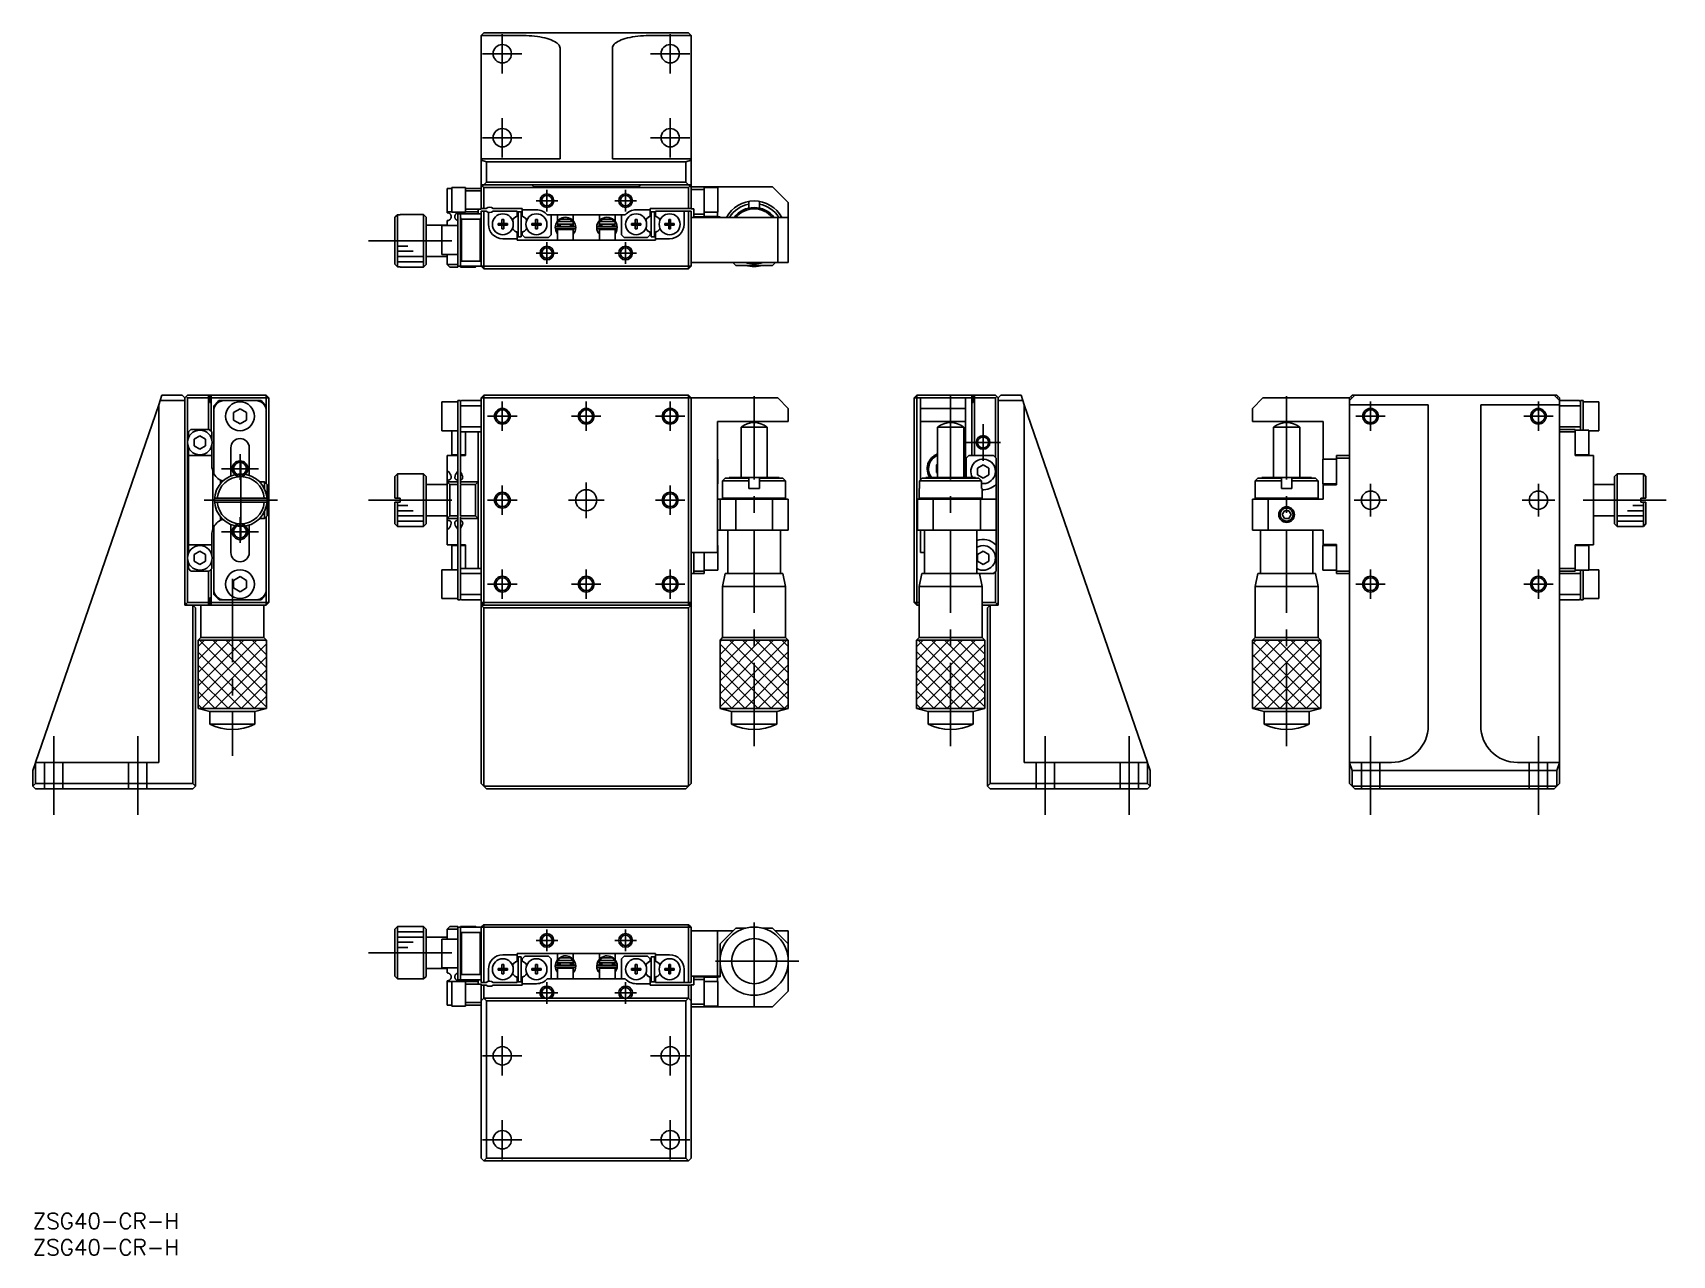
# Model space of a CAD drawing. Extents: x 0 to 313, y -8 to 225.
import ezdxf

# ---------------------------------------------------------------- set-up
doc = ezdxf.new("R2010")
doc.units = 0
doc.header["$LTSCALE"] = 0.5
doc.linetypes.add('CENTER', pattern=[50.8, 31.75, -6.35, 6.35, -6.35])
doc.linetypes.add('DASHED', pattern=[19.05, 12.7, -6.35])
for name, color, linetype in [('MSM_CENTER', 1, 'CENTER'), ('MSM_CONTINUOUS', 7, 'CONTINUOUS'), ('MSM_DASHED', 4, 'DASHED'), ('MSM_NARROW', 5, 'CONTINUOUS'), ('MSM_PART_NUMBER', 7, 'CONTINUOUS')]:
    doc.layers.add(name, color=color, linetype=linetype)
doc.styles.get("Standard").update_dxf_attribs({"font": 'txt.shx', "height": 3, "bigfont": 'bigfont.shx'})

# ---------------------------------------------------------------- blocks, each defined once
blk = doc.blocks.new('*U2')
at = {"layer": 'MSM_PART_NUMBER'}
blk.add_text('ZSG40-CR-H', height=3, dxfattribs=at).set_placement((0, -3))
blk = doc.blocks.new('*U3')
at = {"layer": 'MSM_PART_NUMBER'}
blk.add_text('ZSG40-CR-H', height=3, dxfattribs=at).set_placement((0, -8))

msp = doc.modelspace()

# ---------------------------------------------------------------- linework, layer by layer
at = {"layer": 'MSM_CENTER'}
for p, q in [((89.5, 217.25), (89.5, 224.75)), ((121.5, 217.25), (121.5, 224.75)), ((93.25, 221), (85.75, 221)), ((125.25, 221), (117.75, 221)), ((89.5, 201.25), (89.5, 208.75)), ((121.5, 201.25), (121.5, 208.75)), ((93.25, 205), (85.75, 205)), ((125.25, 205), (117.75, 205)), ((98, 190.94), (98, 195.06)), ((113, 190.94), (113, 195.06)), ((100.06, 193), (95.94, 193)), ((115.06, 193), (110.94, 193)), ((64, 185.35), (80, 185.35)), ((98, 180.94), (98, 185.06)), ((113, 180.94), (113, 185.06)), ((100.06, 183), (95.94, 183)), ((115.06, 183), (110.94, 183)), ((89.5, 149.11), (89.5, 154.71)), ((105.5, 149.11), (105.5, 154.71)), ((121.5, 149.11), (121.5, 154.71)), ((137.5, 155.71), (137.5, 87.21)), ((174.95, 155.71), (174.95, 87.21)), ((239, 155.71), (239, 87.21)), ((255, 154.71), (255, 149.11)), ((287, 154.71), (287, 149.11)), ((92.3, 151.91), (86.7, 151.91)), ((108.3, 151.91), (102.7, 151.91)), ((124.3, 151.91), (118.7, 151.91)), ((181.15, 150.41), (181.15, 143.41)), ((252.2, 151.91), (257.8, 151.91)), ((284.2, 151.91), (289.8, 151.91)), ((177.85, 146.91), (184.45, 146.91)), ((39.5, 139.79), (39.5, 144.67)), ((36, 141.91), (43, 141.91)), ((39.65, 128.91), (39.65, 142.91)), ((89.5, 133.11), (89.5, 138.71)), ((105.5, 132.51), (105.5, 139.31)), ((121.5, 133.11), (121.5, 138.71)), ((255, 139.01), (255, 132.81)), ((287, 139.01), (287, 132.81)), ((46.65, 135.91), (32.65, 135.91)), ((64, 135.91), (81, 135.91)), ((92.3, 135.91), (86.7, 135.91)), ((108.9, 135.91), (102.1, 135.91)), ((124.3, 135.91), (118.7, 135.91)), ((251.9, 135.91), (258.1, 135.91)), ((283.9, 135.91), (290.1, 135.91)), ((295.5, 135.91), (312.5, 135.91)), ((39.5, 127.79), (39.5, 132.67)), ((36, 129.91), (43, 129.91)), ((89.5, 117.11), (89.5, 122.71)), ((105.5, 117.11), (105.5, 122.71)), ((121.5, 117.11), (121.5, 122.71)), ((255, 122.71), (255, 117.11)), ((287, 122.71), (287, 117.11)), ((38.05, 120.91), (38.05, 87.21)), ((92.3, 119.91), (86.7, 119.91)), ((108.3, 119.91), (102.7, 119.91)), ((124.3, 119.91), (118.7, 119.91)), ((252.2, 119.91), (257.8, 119.91)), ((284.2, 119.91), (289.8, 119.91)), ((4, 90.91), (4, 75.91)), ((20, 90.91), (20, 75.91)), ((193, 90.91), (193, 75.91)), ((209, 90.91), (209, 75.91)), ((255, 90.91), (255, 75.91)), ((287, 90.91), (287, 75.91)), ((137.5, 39.55), (137.5, 56.55)), ((98, 49.94), (98, 54.06)), ((113, 49.94), (113, 54.06)), ((100.06, 52), (95.94, 52)), ((115.06, 52), (110.94, 52)), ((64, 49.65), (80, 49.65)), ((146, 48.05), (129, 48.05)), ((98, 39.94), (98, 44.06)), ((113, 39.94), (113, 44.06)), ((100.06, 42), (95.94, 42)), ((115.06, 42), (110.94, 42)), ((89.5, 26.25), (89.5, 33.75)), ((121.5, 26.25), (121.5, 33.75)), ((93.25, 30), (85.75, 30)), ((125.25, 30), (117.75, 30)), ((89.5, 10.25), (89.5, 17.75)), ((121.5, 10.25), (121.5, 17.75)), ((93.25, 14), (85.75, 14)), ((125.25, 14), (117.75, 14))]:
    msp.add_line(p, q, dxfattribs=at)
at = {"layer": 'MSM_CONTINUOUS'}
for p, q in [((85.5, 224.5), (86, 225)), ((85.5, 224.5), (85.5, 191.35)), ((93.5, 224.48), (85.5, 224.48)), ((125, 225), (86, 225)), ((94.05, 224.48), (93.5, 224.48)), ((94.6, 224.45), (94.05, 224.48)), ((95.13, 224.42), (94.6, 224.45)), ((95.66, 224.37), (95.13, 224.42)), ((96.18, 224.3), (95.66, 224.37)), ((96.68, 224.22), (96.18, 224.3)), ((97.16, 224.13), (96.68, 224.22)), ((97.61, 224.02), (97.16, 224.13)), ((98.05, 223.91), (97.61, 224.02)), ((98.45, 223.78), (98.05, 223.91)), ((98.82, 223.64), (98.45, 223.78)), ((99.16, 223.49), (98.82, 223.64)), ((99.47, 223.33), (99.16, 223.49)), ((99.74, 223.17), (99.47, 223.33)), ((99.97, 223), (99.74, 223.17)), ((100.16, 222.82), (99.97, 223)), ((100.31, 222.64), (100.16, 222.82)), ((100.41, 222.45), (100.31, 222.64)), ((100.48, 222.26), (100.41, 222.45)), ((100.5, 222.07), (100.48, 222.26)), ((100.5, 201), (100.5, 222.07)), ((110.52, 222.26), (110.5, 222.07)), ((110.5, 222.07), (110.5, 201)), ((110.59, 222.45), (110.52, 222.26)), ((110.69, 222.64), (110.59, 222.45)), ((110.84, 222.82), (110.69, 222.64)), ((111.03, 223), (110.84, 222.82)), ((111.26, 223.17), (111.03, 223)), ((111.53, 223.33), (111.26, 223.17)), ((111.84, 223.49), (111.53, 223.33)), ((112.18, 223.64), (111.84, 223.49)), ((112.55, 223.78), (112.18, 223.64)), ((112.95, 223.91), (112.55, 223.78)), ((113.39, 224.02), (112.95, 223.91)), ((113.84, 224.13), (113.39, 224.02)), ((114.32, 224.22), (113.84, 224.13)), ((114.82, 224.3), (114.32, 224.22)), ((115.34, 224.37), (114.82, 224.3)), ((115.87, 224.42), (115.34, 224.37)), ((116.4, 224.45), (115.87, 224.42)), ((116.95, 224.48), (116.4, 224.45)), ((117.5, 224.48), (116.95, 224.48)), ((125.5, 224.48), (117.5, 224.48)), ((125, 225), (125.5, 224.5)), ((125.5, 191.45), (125.5, 224.5)), ((85.5, 201), (100.5, 201)), ((86.5, 200.38), (85.5, 200.72)), ((86.5, 200.38), (124.5, 200.38)), ((86.5, 196.5), (86.5, 200.38)), ((110.5, 201), (125.5, 201)), ((125.5, 200.72), (124.5, 200.38)), ((124.5, 200.38), (124.5, 196.5)), ((79.9, 195.35), (79, 195.35)), ((79, 190.7), (79, 195.35)), ((79.9, 190.8), (79.9, 195.5)), ((79.9, 195.5), (82.5, 195.5)), ((82.5, 195.5), (82.5, 190.8)), ((85.5, 195.35), (82.5, 195.35)), ((82.5, 194.85), (85.5, 194.85)), ((86.5, 196.5), (85.5, 195.5)), ((85.5, 196), (125.5, 196)), ((86, 195.5), (85.75, 195.75)), ((86, 195.5), (125, 195.5)), ((86, 191.5), (86, 195.5)), ((124.5, 196.5), (86.5, 196.5)), ((95.15, 196), (95.5, 195.65)), ((115.5, 195.65), (95.5, 195.65)), ((115.5, 195.65), (115.85, 196)), ((125.5, 195.5), (124.5, 196.5)), ((125.25, 195.75), (125, 195.5)), ((125, 195.5), (125, 191.5)), ((141, 195.65), (125.5, 195.65)), ((125.5, 195.15), (128, 195.15)), ((128, 189.95), (128, 195.65)), ((128, 195.58), (130.5, 195.58)), ((128, 195.5), (130.6, 195.5)), ((130.5, 195.65), (130.5, 195.5)), ((130.6, 195.5), (130.6, 190.8)), ((141, 195.65), (144, 192.65)), ((79, 190.85), (79.9, 190.85)), ((79.01, 190.7), (79, 190.7)), ((79.02, 190.7), (79.01, 190.7)), ((79.03, 190.7), (79.02, 190.7)), ((79.04, 190.7), (79.03, 190.7)), ((79.05, 190.7), (79.04, 190.7)), ((79.06, 190.7), (79.05, 190.7)), ((79.07, 190.7), (79.06, 190.7)), ((79.08, 190.7), (79.07, 190.7)), ((79.1, 190.69), (79.08, 190.7)), ((79.11, 190.69), (79.1, 190.69)), ((79.12, 190.69), (79.11, 190.69)), ((79.14, 190.69), (79.12, 190.69)), ((79.15, 190.69), (79.14, 190.69)), ((79.17, 190.68), (79.15, 190.69)), ((79.19, 190.68), (79.17, 190.68)), ((79.21, 190.67), (79.19, 190.68)), ((79.23, 190.66), (79.21, 190.67)), ((79.25, 190.66), (79.23, 190.66)), ((79.28, 190.65), (79.25, 190.66)), ((79.3, 190.64), (79.28, 190.65)), ((79.33, 190.62), (79.3, 190.64)), ((82.5, 190.8), (79.9, 190.8)), ((80.9, 190.64), (80.87, 190.63)), ((80.92, 190.65), (80.9, 190.64)), ((80.94, 190.66), (80.92, 190.65)), ((80.97, 190.66), (80.94, 190.66)), ((81, 190.67), (80.97, 190.66)), ((81.03, 190.68), (81, 190.67)), ((81.04, 190.68), (81.03, 190.68)), ((81.06, 190.69), (81.04, 190.68)), ((81.07, 190.69), (81.06, 190.69)), ((81.09, 190.69), (81.07, 190.69)), ((81.1, 190.69), (81.09, 190.69)), ((81.11, 190.69), (81.1, 190.69)), ((81.12, 190.7), (81.11, 190.69)), ((81.13, 190.7), (81.12, 190.7)), ((81.15, 190.7), (81.13, 190.7)), ((81.16, 190.7), (81.15, 190.7)), ((81.17, 190.7), (81.16, 190.7)), ((81.18, 190.7), (81.17, 190.7)), ((81.19, 190.7), (81.18, 190.7)), ((81.2, 190.7), (81.19, 190.7)), ((81.21, 190.7), (81.2, 190.7)), ((81.22, 190.7), (81.21, 190.7)), ((81.23, 190.7), (81.22, 190.7)), ((81.24, 190.7), (81.23, 190.7)), ((81.25, 190.7), (81.24, 190.7)), ((81.26, 190.7), (81.25, 190.7)), ((81.28, 190.7), (81.26, 190.7)), ((81.29, 190.69), (81.28, 190.7)), ((81.31, 190.69), (81.29, 190.69)), ((81.32, 190.69), (81.31, 190.69)), ((81.34, 190.69), (81.32, 190.69)), ((81.35, 190.68), (81.34, 190.69)), ((81.37, 190.68), (81.35, 190.68)), ((81.38, 190.68), (81.37, 190.68)), ((81.41, 190.67), (81.38, 190.68)), ((81.44, 190.66), (81.41, 190.67)), ((81.46, 190.65), (81.44, 190.66)), ((81.49, 190.64), (81.46, 190.65)), ((81.51, 190.63), (81.49, 190.64)), ((81.56, 190.61), (81.51, 190.63)), ((85.5, 191.35), (82.5, 191.35)), ((82.5, 190.85), (84.9, 190.85)), ((84.9, 190.5), (84.9, 191.35)), ((85.5, 191.5), (86.44, 191.5)), ((85.5, 191), (85.5, 180.5)), ((86.44, 191), (85.5, 191)), ((86, 180), (86, 191)), ((86.85, 190.78), (86.85, 188.5)), ((93.3, 191.5), (87.76, 191.5)), ((87.76, 191), (92.3, 191)), ((92.3, 191), (92.3, 190.05)), ((92.5, 186.1), (92.5, 190.9)), ((92.5, 190.9), (93.1, 190.9)), ((93.1, 190.9), (93.1, 186.1)), ((93.3, 190.05), (93.3, 191.5)), ((93.3, 191.25), (96, 191.25)), ((115, 191.25), (117.7, 191.25)), ((125.5, 191.5), (117.7, 191.5)), ((117.7, 191.5), (117.7, 190.05)), ((118.5, 190.9), (117.9, 190.9)), ((117.9, 186.1), (117.9, 190.9)), ((118.5, 190.9), (118.5, 186.1)), ((118.7, 190.05), (118.7, 191)), ((118.7, 191), (125.5, 191)), ((124.15, 188.5), (124.15, 191)), ((125, 180), (125, 191)), ((126, 191.45), (125.5, 191.45)), ((125.5, 180.5), (125.5, 191)), ((126, 191.45), (126, 189.95)), ((130.6, 190.8), (128, 190.8)), ((130.5, 189.95), (130.5, 190.8)), ((136.5, 191.59), (136.5, 192.87)), ((138.5, 192.87), (138.5, 191.59)), ((144, 181.2), (144, 192.65)), ((69.5, 190.33), (69, 189.83)), ((69, 189.83), (69, 180.87)), ((70, 190.33), (69.5, 190.33)), ((69.5, 180.37), (69.5, 190.33)), ((70, 190.35), (70, 190.33)), ((70, 190.35), (74.5, 190.35)), ((74.5, 190.35), (74.5, 180.35)), ((74.5, 190.35), (75, 189.85)), ((75, 180.85), (75, 189.85)), ((75, 188.35), (79, 188.35)), ((78, 182.75), (78, 188.25)), ((78, 188.25), (81, 188.25)), ((79, 188.25), (79, 189.2)), ((79, 189.2), (79.03, 189.2)), ((79.03, 189.2), (79.06, 189.2)), ((79.06, 189.2), (79.08, 189.2)), ((79.08, 189.2), (79.11, 189.21)), ((79.11, 189.21), (79.14, 189.21)), ((79.14, 189.21), (79.17, 189.22)), ((79.17, 189.22), (79.2, 189.23)), ((79.2, 189.23), (79.23, 189.23)), ((79.23, 189.23), (79.25, 189.24)), ((79.25, 189.24), (79.28, 189.25)), ((79.28, 189.25), (79.3, 189.26)), ((79.3, 189.26), (79.33, 189.28)), ((79.36, 190.61), (79.33, 190.62)), ((79.33, 189.28), (79.35, 189.29)), ((79.35, 189.29), (79.38, 189.3)), ((79.39, 190.59), (79.36, 190.61)), ((79.38, 189.3), (79.4, 189.32)), ((79.42, 190.57), (79.39, 190.59)), ((79.4, 189.32), (79.43, 189.33)), ((79.46, 190.54), (79.42, 190.57)), ((79.43, 189.33), (79.45, 189.35)), ((79.45, 189.35), (79.48, 189.38)), ((79.5, 190.51), (79.46, 190.54)), ((79.48, 189.38), (79.51, 189.4)), ((79.54, 190.47), (79.5, 190.51)), ((79.51, 189.4), (79.54, 189.43)), ((79.57, 190.44), (79.54, 190.47)), ((79.54, 189.43), (79.56, 189.45)), ((79.56, 189.45), (79.58, 189.48)), ((79.6, 190.4), (79.57, 190.44)), ((79.58, 189.48), (79.61, 189.51)), ((79.63, 190.36), (79.6, 190.4)), ((79.61, 189.51), (79.63, 189.54)), ((79.66, 190.31), (79.63, 190.36)), ((79.63, 189.54), (79.65, 189.57)), ((79.65, 189.57), (79.66, 189.6)), ((79.68, 190.27), (79.66, 190.31)), ((79.66, 189.6), (79.68, 189.63)), ((79.7, 190.23), (79.68, 190.27)), ((79.68, 189.63), (79.69, 189.67)), ((79.69, 189.67), (79.71, 189.7)), ((79.71, 190.19), (79.7, 190.23)), ((79.72, 190.15), (79.71, 190.19)), ((79.71, 189.7), (79.72, 189.74)), ((79.73, 190.11), (79.72, 190.15)), ((79.72, 189.74), (79.73, 189.77)), ((79.74, 190.07), (79.73, 190.11)), ((79.73, 189.77), (79.74, 189.8)), ((79.75, 190.03), (79.74, 190.07)), ((79.74, 189.84), (79.75, 189.87)), ((79.74, 189.8), (79.74, 189.84)), ((79.75, 189.99), (79.75, 190.03)), ((79.75, 189.94), (79.75, 189.99)), ((79.75, 189.91), (79.75, 189.94)), ((79.75, 189.87), (79.75, 189.91)), ((80.46, 190.06), (80.45, 190.01)), ((80.45, 190.01), (80.45, 189.96)), ((80.45, 189.96), (80.45, 189.91)), ((80.45, 189.91), (80.46, 189.86)), ((80.47, 190.1), (80.46, 190.06)), ((80.46, 189.86), (80.46, 189.81)), ((80.46, 189.81), (80.47, 189.77)), ((80.48, 190.15), (80.47, 190.1)), ((80.47, 189.77), (80.48, 189.73)), ((80.49, 190.2), (80.48, 190.15)), ((80.48, 189.73), (80.5, 189.69)), ((80.51, 190.24), (80.49, 190.2)), ((80.5, 189.69), (80.51, 189.66)), ((80.53, 190.28), (80.51, 190.24)), ((80.51, 189.66), (80.52, 189.63)), ((80.52, 189.63), (80.54, 189.6)), ((80.56, 190.33), (80.53, 190.28)), ((80.54, 189.6), (80.55, 189.57)), ((80.55, 189.57), (80.57, 189.54)), ((80.59, 190.38), (80.56, 190.33)), ((80.57, 189.54), (80.58, 189.52)), ((80.58, 189.52), (80.6, 189.5)), ((80.62, 190.43), (80.59, 190.38)), ((80.6, 189.5), (80.62, 189.47)), ((80.66, 190.47), (80.62, 190.43)), ((80.62, 189.47), (80.64, 189.45)), ((80.64, 189.45), (80.66, 189.43)), ((80.69, 190.5), (80.66, 190.47)), ((80.66, 189.43), (80.68, 189.41)), ((80.68, 189.41), (80.71, 189.39)), ((80.73, 190.54), (80.69, 190.5)), ((80.71, 189.39), (80.73, 189.37)), ((80.78, 190.57), (80.73, 190.54)), ((80.73, 189.37), (80.75, 189.35)), ((80.75, 189.35), (80.78, 189.33)), ((80.82, 190.6), (80.78, 190.57)), ((80.78, 189.33), (80.81, 189.31)), ((80.81, 189.31), (80.84, 189.29)), ((80.87, 190.63), (80.82, 190.6)), ((80.84, 189.29), (80.86, 189.28)), ((80.86, 189.28), (80.9, 189.26)), ((80.9, 189.26), (80.93, 189.25)), ((80.93, 189.25), (80.95, 189.24)), ((80.95, 189.24), (80.98, 189.23)), ((80.98, 189.23), (81, 189.23)), ((85.5, 190.5), (81, 190.5)), ((81, 180.35), (81, 190.5)), ((81.5, 190.5), (81.5, 180.35)), ((81.7, 189.5), (81.5, 189.7)), ((81.6, 190.58), (81.56, 190.61)), ((81.64, 190.56), (81.6, 190.58)), ((81.68, 190.53), (81.64, 190.56)), ((81.71, 190.5), (81.68, 190.53)), ((81.7, 181.5), (81.7, 189.5)), ((81.7, 189.5), (85.3, 189.5)), ((85.5, 189.7), (85.3, 189.5)), ((85.3, 189.5), (85.3, 181.5)), ((88.71, 188.68), (88.71, 188.32)), ((89.42, 188.68), (88.71, 188.68)), ((88.71, 188.32), (89.42, 188.32)), ((89.42, 189.39), (89.42, 188.68)), ((89.78, 189.39), (89.42, 189.39)), ((89.43, 188.67), (89.42, 188.68)), ((89.43, 188.33), (89.42, 188.32)), ((89.42, 188.32), (89.42, 187.61)), ((89.42, 187.61), (89.78, 187.61)), ((89.77, 188.67), (89.43, 188.67)), ((89.43, 188.67), (89.43, 188.33)), ((89.43, 188.33), (89.77, 188.33)), ((89.77, 188.67), (89.78, 188.68)), ((89.77, 188.33), (89.77, 188.67)), ((89.77, 188.33), (89.78, 188.32)), ((89.78, 188.68), (89.78, 189.39)), ((90.49, 188.68), (89.78, 188.68)), ((89.78, 188.32), (90.49, 188.32)), ((89.78, 187.61), (89.78, 188.32)), ((90.49, 188.32), (90.49, 188.68)), ((92.04, 189.9), (92.3, 190.05)), ((93.56, 189.9), (93.3, 190.05)), ((95.11, 188.68), (95.11, 188.32)), ((95.82, 188.68), (95.11, 188.68)), ((95.11, 188.32), (95.82, 188.32)), ((95.82, 189.39), (95.82, 188.68)), ((96.18, 189.39), (95.82, 189.39)), ((95.83, 188.67), (95.82, 188.68)), ((95.83, 188.33), (95.82, 188.32)), ((95.82, 188.32), (95.82, 187.61)), ((95.82, 187.61), (96.18, 187.61)), ((96.17, 188.67), (95.83, 188.67)), ((95.83, 188.67), (95.83, 188.33)), ((95.83, 188.33), (96.17, 188.33)), ((96.17, 188.67), (96.18, 188.68)), ((96.17, 188.33), (96.17, 188.67)), ((96.17, 188.33), (96.18, 188.32)), ((96.18, 188.68), (96.18, 189.39)), ((96.89, 188.68), (96.18, 188.68)), ((96.18, 188.32), (96.89, 188.32)), ((96.18, 187.61), (96.18, 188.32)), ((96.89, 188.32), (96.89, 188.68)), ((98.08, 190.3), (112.92, 190.3)), ((98.8, 190.3), (98.8, 186.5)), ((99.76, 187.12), (99.6, 187.87)), ((99.7, 187.5), (99.71, 187.53)), ((99.71, 187.53), (99.72, 187.57)), ((99.72, 187.57), (99.73, 187.6)), ((99.73, 187.6), (99.74, 187.63)), ((99.74, 187.63), (99.75, 187.66)), ((99.75, 187.66), (99.76, 187.7)), ((99.8, 188.09), (103.3, 188.09)), ((103.3, 187.69), (99.8, 187.69)), ((100, 189.08), (100, 190.3)), ((100, 189), (103, 189)), ((100, 188.5), (100, 189)), ((103, 188.5), (100, 188.5)), ((100.12, 188.5), (100.01, 188.09)), ((100.58, 189.5), (100.05, 189)), ((100.5, 188.3), (100.05, 188.3)), ((100.13, 187.52), (100.12, 187.51)), ((100.12, 187.51), (100.12, 187.5)), ((100.14, 187.55), (100.13, 187.54)), ((100.13, 187.54), (100.13, 187.52)), ((100.15, 187.56), (100.14, 187.55)), ((100.16, 187.57), (100.15, 187.56)), ((100.17, 187.59), (100.16, 187.57)), ((100.18, 187.6), (100.17, 187.59)), ((100.19, 187.61), (100.18, 187.6)), ((100.2, 187.62), (100.19, 187.61)), ((100.21, 187.63), (100.2, 187.62)), ((100.22, 187.64), (100.21, 187.63)), ((100.23, 187.64), (100.22, 187.64)), ((100.24, 187.65), (100.23, 187.64)), ((100.26, 187.66), (100.24, 187.65)), ((100.27, 187.67), (100.26, 187.66)), ((100.28, 187.67), (100.27, 187.67)), ((100.3, 187.68), (100.28, 187.67)), ((100.31, 187.68), (100.3, 187.68)), ((100.33, 187.68), (100.31, 187.68)), ((100.34, 187.69), (100.33, 187.68)), ((100.35, 187.69), (100.34, 187.69)), ((100.37, 187.69), (100.35, 187.69)), ((100.38, 187.69), (100.37, 187.69)), ((100.4, 187.69), (100.38, 187.69)), ((100.5, 188.09), (100.5, 188.5)), ((100.5, 187.5), (100.5, 187.69)), ((102.42, 189.5), (100.58, 189.5)), ((102.95, 189), (102.42, 189.5)), ((102.5, 188.5), (102.5, 188.09)), ((103, 188.3), (102.5, 188.3)), ((102.5, 187.69), (102.5, 187.5)), ((102.72, 187.69), (102.7, 187.69)), ((102.7, 187.69), (102.7, 187.69)), ((102.73, 187.69), (102.72, 187.69)), ((102.75, 187.69), (102.73, 187.69)), ((102.76, 187.69), (102.75, 187.69)), ((102.77, 187.68), (102.76, 187.69)), ((102.79, 187.68), (102.77, 187.68)), ((102.8, 187.67), (102.79, 187.68)), ((102.82, 187.67), (102.8, 187.67)), ((102.83, 187.66), (102.82, 187.67)), ((102.84, 187.66), (102.83, 187.66)), ((102.86, 187.65), (102.84, 187.66)), ((102.87, 187.64), (102.86, 187.65)), ((102.88, 187.63), (102.87, 187.64)), ((102.89, 187.62), (102.88, 187.63)), ((102.9, 187.61), (102.89, 187.62)), ((102.91, 187.6), (102.9, 187.61)), ((102.92, 187.59), (102.91, 187.6)), ((102.93, 187.58), (102.92, 187.59)), ((102.94, 187.57), (102.93, 187.58)), ((102.95, 187.56), (102.94, 187.57)), ((102.96, 187.54), (102.95, 187.56)), ((102.96, 187.53), (102.96, 187.54)), ((102.97, 187.52), (102.96, 187.53)), ((103.08, 188.09), (102.97, 188.5)), ((102.98, 187.5), (102.97, 187.52)), ((102.98, 187.5), (102.98, 187.5)), ((103, 190.3), (103, 189.19)), ((103, 189), (103, 188.5)), ((103, 188.43), (103, 188.43)), ((103, 188.43), (103, 188.3)), ((103.04, 187.47), (103.09, 187.69)), ((107.7, 188.09), (111.2, 188.09)), ((111.2, 187.69), (107.7, 187.69)), ((107.91, 187.69), (107.96, 187.46)), ((108.03, 188.5), (107.92, 188.09)), ((108, 189.19), (108, 190.3)), ((108, 189.19), (108, 189.19)), ((108, 189), (111, 189)), ((108, 188.5), (108, 189)), ((111, 188.5), (108, 188.5)), ((108, 188.3), (108, 188.43)), ((108.5, 188.3), (108, 188.3)), ((108.03, 187.51), (108.02, 187.5)), ((108.04, 187.54), (108.03, 187.52)), ((108.03, 187.52), (108.03, 187.51)), ((108.05, 187.55), (108.04, 187.54)), ((108.58, 189.5), (108.05, 189)), ((108.06, 187.57), (108.05, 187.56)), ((108.05, 187.56), (108.05, 187.55)), ((108.07, 187.59), (108.06, 187.57)), ((108.08, 187.6), (108.07, 187.59)), ((108.09, 187.61), (108.08, 187.6)), ((108.1, 187.62), (108.09, 187.61)), ((108.11, 187.63), (108.1, 187.62)), ((108.13, 187.64), (108.11, 187.63)), ((108.14, 187.64), (108.13, 187.64)), ((108.15, 187.65), (108.14, 187.64)), ((108.16, 187.66), (108.15, 187.65)), ((108.18, 187.67), (108.16, 187.66)), ((108.19, 187.67), (108.18, 187.67)), ((108.2, 187.68), (108.19, 187.67)), ((108.22, 187.68), (108.2, 187.68)), ((108.23, 187.68), (108.22, 187.68)), ((108.25, 187.69), (108.23, 187.68)), ((108.26, 187.69), (108.25, 187.69)), ((108.28, 187.69), (108.26, 187.69)), ((108.29, 187.69), (108.28, 187.69)), ((108.3, 187.69), (108.29, 187.69)), ((108.5, 188.09), (108.5, 188.5)), ((108.5, 187.5), (108.5, 187.69)), ((110.42, 189.5), (108.58, 189.5)), ((110.95, 189), (110.42, 189.5)), ((110.5, 188.5), (110.5, 188.09)), ((110.95, 188.3), (110.5, 188.3)), ((110.5, 187.69), (110.5, 187.5)), ((110.61, 187.69), (110.6, 187.69)), ((110.62, 187.69), (110.61, 187.69)), ((110.64, 187.69), (110.62, 187.69)), ((110.65, 187.69), (110.64, 187.69)), ((110.67, 187.69), (110.65, 187.69)), ((110.68, 187.68), (110.67, 187.69)), ((110.69, 187.68), (110.68, 187.68)), ((110.71, 187.67), (110.69, 187.68)), ((110.72, 187.67), (110.71, 187.67)), ((110.74, 187.66), (110.72, 187.67)), ((110.75, 187.66), (110.74, 187.66)), ((110.76, 187.65), (110.75, 187.66)), ((110.77, 187.64), (110.76, 187.65)), ((110.79, 187.63), (110.77, 187.64)), ((110.8, 187.62), (110.79, 187.63)), ((110.81, 187.61), (110.8, 187.62)), ((110.82, 187.6), (110.81, 187.61)), ((110.83, 187.59), (110.82, 187.6)), ((110.84, 187.58), (110.83, 187.59)), ((110.85, 187.57), (110.84, 187.58)), ((110.86, 187.56), (110.85, 187.57)), ((110.86, 187.54), (110.86, 187.56)), ((110.87, 187.53), (110.86, 187.54)), ((110.88, 187.52), (110.87, 187.53)), ((110.99, 188.09), (110.88, 188.5)), ((110.88, 187.5), (110.88, 187.52)), ((110.88, 187.5), (110.88, 187.5)), ((111, 190.3), (111, 189.08)), ((111, 189.08), (111, 189.08)), ((111, 189), (111, 188.5)), ((111.24, 187.7), (111.24, 187.68)), ((111.24, 187.68), (111.25, 187.65)), ((111.25, 187.65), (111.27, 187.62)), ((111.4, 187.87), (111.27, 187.18)), ((111.27, 187.62), (111.28, 187.59)), ((111.28, 187.59), (111.28, 187.55)), ((111.28, 187.55), (111.29, 187.52)), ((111.29, 187.52), (111.3, 187.49)), ((112.2, 186.5), (112.2, 190.3)), ((114.11, 188.68), (114.11, 188.32)), ((114.82, 188.68), (114.11, 188.68)), ((114.11, 188.32), (114.82, 188.32)), ((114.82, 189.39), (114.82, 188.68)), ((115.18, 189.39), (114.82, 189.39)), ((114.83, 188.67), (114.82, 188.68)), ((114.83, 188.33), (114.82, 188.32)), ((114.82, 188.32), (114.82, 187.61)), ((114.82, 187.61), (115.18, 187.61)), ((115.17, 188.67), (114.83, 188.67)), ((114.83, 188.67), (114.83, 188.33)), ((114.83, 188.33), (115.17, 188.33)), ((115.17, 188.67), (115.18, 188.68)), ((115.17, 188.33), (115.17, 188.67)), ((115.17, 188.33), (115.18, 188.32)), ((115.18, 188.68), (115.18, 189.39)), ((115.89, 188.68), (115.18, 188.68)), ((115.18, 187.61), (115.18, 188.32)), ((115.89, 188.32), (115.18, 188.32)), ((115.89, 188.32), (115.89, 188.68)), ((117.44, 189.9), (117.7, 190.05)), ((118.96, 189.9), (118.7, 190.05)), ((120.51, 188.68), (120.51, 188.32)), ((121.22, 188.68), (120.51, 188.68)), ((120.51, 188.32), (121.22, 188.32)), ((121.22, 189.39), (121.22, 188.68)), ((121.58, 189.39), (121.22, 189.39)), ((121.23, 188.67), (121.22, 188.68)), ((121.23, 188.33), (121.22, 188.32)), ((121.22, 188.32), (121.22, 187.61)), ((121.22, 187.61), (121.58, 187.61)), ((121.57, 188.67), (121.23, 188.67)), ((121.23, 188.67), (121.23, 188.33)), ((121.23, 188.33), (121.57, 188.33)), ((121.57, 188.67), (121.58, 188.68)), ((121.57, 188.33), (121.57, 188.67)), ((121.57, 188.33), (121.58, 188.32)), ((121.58, 188.68), (121.58, 189.39)), ((122.29, 188.68), (121.58, 188.68)), ((121.58, 188.32), (122.29, 188.32)), ((121.58, 187.61), (121.58, 188.32)), ((122.29, 188.32), (122.29, 188.68)), ((125.5, 189.8), (144, 189.8)), ((128, 190.45), (126, 190.45)), ((126, 189.95), (131, 189.95)), ((130.5, 189.99), (128, 189.99)), ((131, 189.8), (131, 189.95)), ((142, 189.8), (142, 181.2)), ((89.6, 185.75), (92.3, 185.75)), ((92.3, 186.95), (92.04, 187.1)), ((92.3, 185.5), (92.3, 186.95)), ((92.3, 185.5), (118.7, 185.5)), ((92.5, 186.1), (93.1, 186.1)), ((93.3, 186.95), (93.56, 187.1)), ((93.3, 186.5), (93.3, 186.95)), ((93.8, 186), (93.3, 186.5)), ((98.3, 186), (93.8, 186)), ((98.8, 186.5), (98.3, 186)), ((99.7, 187.47), (99.7, 187.5)), ((99.7, 187.43), (99.7, 187.47)), ((99.7, 187.4), (99.7, 187.43)), ((99.7, 187.36), (99.7, 187.4)), ((99.7, 187.33), (99.7, 187.36)), ((99.71, 187.29), (99.7, 187.33)), ((99.71, 187.26), (99.71, 187.29)), ((99.72, 187.23), (99.71, 187.26)), ((99.73, 187.19), (99.72, 187.23)), ((99.74, 187.16), (99.73, 187.19)), ((99.75, 187.13), (99.74, 187.16)), ((100, 186.71), (99.75, 187.13)), ((99.75, 187.13), (99.75, 187.13)), ((99.75, 187.13), (99.75, 187.13)), ((99.75, 187.13), (99.76, 187.13)), ((99.76, 187.12), (100, 187.19)), ((99.76, 187.13), (99.76, 187.13)), ((99.76, 187.13), (99.77, 187.13)), ((99.77, 187.13), (99.77, 187.13)), ((99.77, 187.13), (99.78, 187.13)), ((99.78, 187.13), (99.79, 187.13)), ((99.79, 187.13), (99.8, 187.13)), ((99.8, 187.13), (99.81, 187.13)), ((99.81, 187.13), (99.82, 187.14)), ((99.82, 187.14), (99.83, 187.14)), ((99.83, 187.14), (99.84, 187.14)), ((99.84, 187.14), (99.86, 187.15)), ((99.86, 187.15), (99.87, 187.15)), ((99.87, 187.15), (99.88, 187.16)), ((99.88, 187.16), (99.9, 187.16)), ((99.9, 187.16), (99.91, 187.17)), ((99.91, 187.17), (99.93, 187.17)), ((99.93, 187.17), (99.94, 187.18)), ((99.94, 187.18), (99.96, 187.19)), ((99.96, 187.19), (99.97, 187.19)), ((99.97, 187.19), (99.99, 187.2)), ((99.99, 187.2), (100, 187.2)), ((100, 187.5), (103, 187.5)), ((100, 185.5), (100, 187.5)), ((103, 187.5), (103, 185.5)), ((103, 187.35), (103.04, 187.47)), ((103.36, 187.18), (103.34, 187.13)), ((103.34, 187.13), (103.34, 187.13)), ((103.34, 187.13), (103.34, 187.13)), ((103.34, 187.13), (103.34, 187.13)), ((103.34, 187.13), (103.34, 187.13)), ((103.34, 187.13), (103.34, 187.13)), ((103.34, 187.13), (103.34, 187.13)), ((103.36, 187.19), (103.36, 187.19)), ((103.36, 187.19), (103.36, 187.19)), ((103.36, 187.19), (103.36, 187.18)), ((103.36, 187.18), (103.36, 187.18)), ((103.36, 187.18), (103.36, 187.18)), ((107.64, 187.18), (107.64, 187.19)), ((107.64, 187.19), (107.64, 187.19)), ((107.64, 187.19), (107.64, 187.19)), ((107.64, 187.19), (107.64, 187.19)), ((107.64, 187.19), (107.64, 187.19)), ((107.64, 187.19), (107.64, 187.19)), ((107.66, 187.13), (107.64, 187.18)), ((107.64, 187.18), (107.64, 187.18)), ((107.64, 187.18), (107.64, 187.18)), ((107.64, 187.18), (107.64, 187.18)), ((107.64, 187.18), (107.64, 187.18)), ((107.66, 187.13), (107.66, 187.13)), ((107.66, 187.13), (107.66, 187.13)), ((107.66, 187.13), (107.66, 187.13)), ((107.66, 187.13), (107.66, 187.13)), ((107.66, 187.13), (107.66, 187.13)), ((107.66, 187.13), (107.66, 187.13)), ((107.96, 187.46), (108, 187.35)), ((108, 187.5), (111, 187.5)), ((108, 185.5), (108, 187.5)), ((111, 187.5), (111, 185.5)), ((111.01, 187.2), (111, 187.2)), ((111.24, 187.12), (111, 187.19)), ((111.25, 187.13), (111, 186.71)), ((111.03, 187.19), (111.01, 187.2)), ((111.04, 187.19), (111.03, 187.19)), ((111.06, 187.18), (111.04, 187.19)), ((111.07, 187.17), (111.06, 187.18)), ((111.09, 187.17), (111.07, 187.17)), ((111.1, 187.16), (111.09, 187.17)), ((111.12, 187.16), (111.1, 187.16)), ((111.13, 187.15), (111.12, 187.16)), ((111.14, 187.15), (111.13, 187.15)), ((111.16, 187.14), (111.14, 187.15)), ((111.17, 187.14), (111.16, 187.14)), ((111.18, 187.14), (111.17, 187.14)), ((111.19, 187.13), (111.18, 187.14)), ((111.2, 187.13), (111.19, 187.13)), ((111.21, 187.13), (111.2, 187.13)), ((111.22, 187.13), (111.21, 187.13)), ((111.23, 187.13), (111.22, 187.13)), ((111.24, 187.13), (111.23, 187.13)), ((111.23, 187.13), (111.23, 187.13)), ((111.25, 187.13), (111.24, 187.13)), ((111.24, 187.13), (111.24, 187.13)), ((111.27, 187.18), (111.25, 187.15)), ((111.25, 187.15), (111.25, 187.13)), ((111.25, 187.13), (111.25, 187.13)), ((111.25, 187.13), (111.25, 187.13)), ((111.28, 187.21), (111.27, 187.18)), ((111.29, 187.25), (111.28, 187.21)), ((111.3, 187.31), (111.29, 187.28)), ((111.29, 187.28), (111.29, 187.25)), ((111.3, 187.49), (111.3, 187.45)), ((111.3, 187.45), (111.3, 187.42)), ((111.3, 187.42), (111.3, 187.38)), ((111.3, 187.38), (111.3, 187.35)), ((111.3, 187.35), (111.3, 187.31)), ((112.7, 186), (112.2, 186.5)), ((117.2, 186), (112.7, 186)), ((117.7, 186.5), (117.2, 186)), ((117.7, 186.95), (117.44, 187.1)), ((117.7, 186.95), (117.7, 186.5)), ((118.5, 186.1), (117.9, 186.1)), ((118.7, 186.95), (118.96, 187.1)), ((118.7, 185.5), (118.7, 186.95)), ((118.7, 185.75), (121.4, 185.75)), ((79, 182.35), (75, 182.35)), ((81, 182.75), (78, 182.75)), ((79, 182.75), (79, 180.85)), ((81.5, 181.3), (81.7, 181.5)), ((85.3, 181.5), (81.7, 181.5)), ((85.3, 181.5), (85.5, 181.3)), ((69, 180.87), (69.5, 180.37)), ((69.5, 180.37), (70, 180.37)), ((70, 180.37), (70, 180.35)), ((74.5, 180.35), (70, 180.35)), ((75, 180.85), (74.5, 180.35)), ((81, 180.85), (79, 180.85)), ((79.5, 180.35), (79, 180.85)), ((79.5, 180.35), (81, 180.35)), ((81, 180.5), (125.5, 180.5)), ((81.5, 180.35), (84.4, 180.35)), ((84.55, 180.5), (84.4, 180.35)), ((86, 180), (85.5, 180.5)), ((86, 180), (125, 180)), ((125, 180), (125.5, 180.5)), ((125.5, 181.2), (144, 181.2)), ((134, 180.65), (133.45, 181.2)), ((141, 180.65), (134, 180.65)), ((136.5, 181.03), (136.5, 181.2)), ((138.5, 181.2), (138.5, 181.03)), ((141.55, 181.2), (141, 180.65)), ((24, 154.11), (2.93, 92.91)), ((24, 154.11), (24.28, 154.91)), ((24, 85.91), (24, 154.11)), ((24.62, 155.91), (24.28, 154.91)), ((24.28, 154.91), (29, 154.91)), ((28.5, 155.91), (24.62, 155.91)), ((29, 155.41), (28.5, 155.91)), ((29.5, 155.91), (29, 155.41)), ((29, 155.41), (29, 115.91)), ((29.25, 155.66), (29.5, 155.41)), ((44.5, 155.91), (29.5, 155.91)), ((29.5, 155.41), (33.5, 155.41)), ((29.5, 116.41), (29.5, 155.41)), ((33.5, 155.91), (33.5, 149.41)), ((33.75, 155.91), (33.75, 154.51)), ((34, 154.51), (33.75, 154.51)), ((34, 149.06), (34, 155.91)), ((34, 155.41), (45, 155.41)), ((34.5, 153.91), (35.3, 154.71)), ((34.5, 153.91), (34.5, 141)), ((35.5, 154.91), (35.3, 154.71)), ((35.3, 154.71), (35.63, 154.71)), ((43.5, 154.91), (35.5, 154.91)), ((39.5, 153.35), (38.25, 152.63)), ((40.75, 152.63), (39.5, 153.35)), ((43.37, 154.71), (43.7, 154.71)), ((43.5, 154.91), (43.7, 154.71)), ((43.7, 154.71), (44.5, 153.91)), ((44.5, 139.06), (44.5, 155.91)), ((45, 155.41), (44.5, 155.91)), ((45, 116.41), (45, 155.41)), ((78, 149.16), (78, 154.66)), ((78, 154.66), (81, 154.66)), ((81.5, 154.91), (81, 154.91)), ((81, 154.91), (81, 116.91)), ((81.5, 154.71), (81.7, 154.91)), ((81.5, 154.91), (81.5, 139.05)), ((81.5, 153.91), (85.5, 153.91)), ((85.3, 154.91), (81.7, 154.91)), ((85.5, 154.71), (85.3, 154.91)), ((85.5, 155.41), (86, 155.91)), ((142, 155.41), (85.5, 155.41)), ((85.5, 155.41), (85.5, 81.91)), ((125, 155.91), (86, 155.91)), ((86, 115.91), (86, 155.91)), ((125, 155.91), (125.5, 155.41)), ((125, 115.91), (125, 155.91)), ((125.5, 81.91), (125.5, 155.41)), ((142, 155.41), (144, 153.41)), ((144, 150.91), (144, 153.41)), ((168, 155.41), (168.5, 155.91)), ((168, 155.41), (179, 155.41)), ((168, 155.41), (168, 116.41)), ((168.5, 155.91), (168.5, 115.91)), ((183.5, 155.91), (168.5, 155.91)), ((169.2, 155.41), (169.2, 139.77)), ((169.2, 153.41), (177.8, 153.41)), ((177.8, 140.21), (177.8, 155.41)), ((179, 155.91), (179, 144.41)), ((179.25, 154.51), (179, 154.51)), ((179.25, 155.91), (179.25, 154.51)), ((179.5, 144.41), (179.5, 155.91)), ((179.5, 155.41), (183.5, 155.41)), ((184, 155.41), (183.5, 155.91)), ((183.5, 155.41), (183.75, 155.66)), ((183.5, 155.41), (183.5, 144.06)), ((184, 155.41), (184.5, 155.91)), ((184, 115.91), (184, 155.41)), ((184, 154.91), (188.72, 154.91)), ((188.38, 155.91), (184.5, 155.91)), ((188.38, 155.91), (188.72, 154.91)), ((188.72, 154.91), (189, 154.11)), ((210.07, 92.91), (189, 154.11)), ((189, 85.91), (189, 154.11)), ((232.5, 153.41), (234.5, 155.41)), ((232.5, 153.41), (232.5, 150.91)), ((251, 155.41), (234.5, 155.41)), ((251, 155.41), (251.5, 155.91)), ((251, 154.91), (252, 155.91)), ((251, 155.41), (251, 81.91)), ((266, 154.11), (251, 154.11)), ((251.5, 155.41), (251.25, 155.66)), ((290.5, 155.91), (251.5, 155.91)), ((266, 92.91), (266, 154.11)), ((276, 154.11), (276, 92.91)), ((291, 154.11), (276, 154.11)), ((290, 155.91), (291, 154.91)), ((291, 155.41), (290.5, 155.91)), ((290.75, 155.66), (290.5, 155.41)), ((291, 155.41), (291, 81.91)), ((291, 154.71), (291.2, 154.91)), ((291, 153.91), (295, 153.91)), ((294.8, 154.91), (291.2, 154.91)), ((294.8, 154.91), (295, 154.71)), ((295, 149.26), (295, 154.91)), ((295.5, 154.91), (295, 154.91)), ((295.5, 154.91), (295.5, 149.26)), ((295.5, 154.66), (298.5, 154.66)), ((298.5, 154.66), (298.5, 149.16)), ((38.25, 152.63), (38.25, 151.18)), ((38.25, 151.18), (39.5, 150.46)), ((39.5, 150.46), (40.75, 151.18)), ((40.75, 151.18), (40.75, 152.63)), ((130.5, 150.91), (144, 150.91)), ((130.5, 125.91), (130.5, 150.91)), ((177.8, 150.91), (169.2, 150.91)), ((246, 150.91), (232.5, 150.91)), ((246, 143.76), (246, 150.91)), ((30.15, 149.41), (29.65, 148.91)), ((29.65, 148.91), (29.65, 147.73)), ((33.65, 149.41), (30.15, 149.41)), ((31.85, 148.18), (30.75, 147.54)), ((30.75, 147.54), (30.75, 146.27)), ((32.95, 147.54), (31.85, 148.18)), ((32.95, 146.27), (32.95, 147.54)), ((34.15, 148.91), (33.65, 149.41)), ((34.15, 147.39), (34.15, 148.91)), ((81, 149.16), (78, 149.16)), ((79.9, 144.56), (79.9, 149.16)), ((85.5, 149.91), (81.5, 149.91)), ((81.7, 148.91), (81.5, 149.11)), ((81.7, 148.91), (85.3, 148.91)), ((82.5, 144.41), (82.5, 148.91)), ((84.9, 122.91), (84.9, 148.91)), ((85.5, 149.11), (85.3, 148.91)), ((135, 149.83), (140, 149.83)), ((135, 140.21), (135, 149.83)), ((140, 149.83), (140, 140.21)), ((172.45, 149.83), (177.45, 149.83)), ((172.45, 140.21), (172.45, 149.83)), ((177.45, 149.83), (177.45, 140.21)), ((236.5, 149.83), (241.5, 149.83)), ((236.5, 140.21), (236.5, 149.83)), ((241.5, 149.83), (241.5, 140.21)), ((295, 149.91), (291, 149.91)), ((294, 149.41), (291, 149.41)), ((291, 148.91), (294, 148.91)), ((294, 149.41), (294, 144.41)), ((294, 149.26), (296.6, 149.26)), ((296.6, 149.26), (296.6, 144.56)), ((298.5, 149.16), (296.6, 149.16)), ((29.65, 146.08), (29.65, 125.73)), ((29.65, 144.41), (34.15, 144.41)), ((30.75, 146.27), (31.85, 145.63)), ((31.85, 145.63), (32.95, 146.27)), ((34.15, 146.42), (34.15, 142.41)), ((37.75, 145.91), (37.75, 140.53)), ((41.25, 140.64), (41.25, 145.91)), ((79, 144.41), (81, 144.41)), ((79, 144.41), (79, 127.41)), ((81, 144.56), (79.9, 144.56)), ((81, 145.91), (81, 139.41)), ((82.5, 144.56), (81.5, 144.56)), ((81.5, 144.41), (82.5, 144.41)), ((130.5, 143.76), (130.6, 143.76)), ((130.6, 143.76), (130.6, 139.06)), ((177.95, 143.91), (178.45, 144.41)), ((177.95, 143.91), (177.95, 140.21)), ((183.15, 144.41), (178.45, 144.41)), ((183.15, 144.41), (183.65, 143.91)), ((183.65, 143.91), (183.65, 122.41)), ((245.9, 139.06), (245.9, 143.76)), ((245.9, 143.76), (248.5, 143.76)), ((248.5, 138.86), (248.5, 144.41)), ((251, 144.41), (248.5, 144.41)), ((248.5, 143.91), (251, 143.91)), ((296.6, 144.56), (294, 144.56)), ((294, 144.41), (297.5, 144.41)), ((295, 144.41), (295, 144.56)), ((295.5, 144.41), (295.5, 144.56)), ((295.5, 144.41), (295.5, 144.56)), ((297.5, 144.41), (297.5, 127.41)), ((34.3, 141.47), (34.3, 130.34)), ((69, 140.41), (69.5, 140.91)), ((69.5, 136.31), (69.5, 140.91)), ((69.5, 140.91), (74.5, 140.91)), ((74.5, 140.91), (74.5, 130.91)), ((74.5, 140.91), (75, 140.41)), ((79.11, 141.45), (79, 141.47)), ((79.2, 141.39), (79.11, 141.45)), ((79.3, 141.3), (79.2, 141.39)), ((81, 141.39), (80.92, 141.32)), ((172.45, 142.74), (172.25, 142.63)), ((172.25, 141.18), (172.25, 142.63)), ((172.45, 141.07), (172.25, 141.18)), ((181.15, 142.68), (180.05, 142.04)), ((180.05, 140.77), (180.05, 142.04)), ((181.15, 140.13), (180.05, 140.77)), ((182.25, 142.04), (181.15, 142.68)), ((181.15, 140.13), (182.25, 140.77)), ((182.25, 140.77), (182.25, 142.04)), ((301.5, 140.41), (302, 140.91)), ((302, 130.91), (302, 140.91)), ((302, 140.91), (307, 140.91)), ((307, 140.91), (307, 136.31)), ((307, 140.91), (307.5, 140.41)), ((35.8, 139.1), (35.8, 139.73)), ((43.22, 139.41), (44.15, 139.41)), ((44.65, 138.91), (44.15, 139.41)), ((44.15, 139.41), (44.15, 138.08)), ((44.65, 138.91), (44.65, 132.91)), ((69, 140.41), (69, 136.31)), ((75, 131.41), (75, 140.41)), ((75, 138.91), (79, 138.91)), ((79, 139.73), (79.03, 139.73)), ((81, 139.41), (79, 139.41)), ((79.5, 138.91), (79, 139.41)), ((79.03, 139.73), (79.07, 139.73)), ((79.07, 139.73), (79.1, 139.73)), ((79.1, 139.73), (79.13, 139.73)), ((79.13, 139.73), (79.16, 139.74)), ((79.16, 139.74), (79.19, 139.74)), ((79.19, 139.74), (79.23, 139.74)), ((79.23, 139.74), (79.26, 139.75)), ((79.26, 139.75), (79.29, 139.76)), ((79.29, 139.76), (79.32, 139.76)), ((79.32, 139.76), (79.34, 139.77)), ((79.34, 139.77), (79.37, 139.78)), ((79.37, 139.78), (79.4, 139.79)), ((79.4, 139.79), (79.43, 139.8)), ((79.43, 139.8), (79.46, 139.81)), ((79.46, 139.81), (79.48, 139.82)), ((79.48, 139.82), (79.51, 139.84)), ((79.5, 138.91), (81, 138.91)), ((79.5, 132.91), (79.5, 138.91)), ((79.51, 139.84), (79.54, 139.85)), ((79.54, 139.85), (79.56, 139.87)), ((79.56, 139.87), (79.58, 139.89)), ((79.58, 139.89), (79.61, 139.91)), ((79.61, 139.91), (79.63, 139.93)), ((79.63, 139.93), (79.65, 139.95)), ((79.65, 139.95), (79.66, 139.97)), ((79.66, 139.97), (79.68, 139.99)), ((79.68, 139.99), (79.69, 140.02)), ((79.69, 140.02), (79.71, 140.05)), ((79.71, 140.05), (79.72, 140.08)), ((79.72, 140.08), (79.73, 140.11)), ((79.73, 140.11), (79.74, 140.15)), ((79.75, 140.26), (79.74, 140.41)), ((79.74, 140.15), (79.75, 140.18)), ((79.75, 140.25), (79.75, 140.26)), ((79.75, 140.22), (79.75, 140.25)), ((79.75, 140.18), (79.75, 140.22)), ((80.45, 140.26), (80.45, 140.23)), ((80.45, 140.23), (80.46, 140.18)), ((80.46, 140.18), (80.46, 140.14)), ((80.46, 140.14), (80.47, 140.11)), ((80.47, 140.11), (80.48, 140.08)), ((80.48, 140.08), (80.49, 140.05)), ((80.49, 140.05), (80.5, 140.02)), ((80.5, 140.02), (80.52, 140)), ((80.52, 140), (80.53, 139.97)), ((80.53, 139.97), (80.55, 139.95)), ((80.55, 139.95), (80.57, 139.93)), ((80.57, 139.93), (80.59, 139.91)), ((80.59, 139.91), (80.61, 139.89)), ((80.61, 139.89), (80.63, 139.87)), ((80.63, 139.87), (80.66, 139.86)), ((80.66, 139.86), (80.68, 139.84)), ((80.68, 139.84), (80.71, 139.83)), ((80.71, 139.83), (80.73, 139.82)), ((80.73, 139.82), (80.76, 139.8)), ((80.76, 139.8), (80.78, 139.79)), ((80.78, 139.79), (80.81, 139.78)), ((80.81, 139.78), (80.84, 139.78)), ((80.84, 139.78), (80.87, 139.77)), ((80.87, 139.77), (80.9, 139.76)), ((80.9, 139.76), (80.93, 139.75)), ((80.93, 139.75), (80.95, 139.75)), ((80.95, 139.75), (80.98, 139.74)), ((80.98, 139.74), (81, 139.74)), ((81.5, 139.76), (81.53, 139.77)), ((84.9, 139.41), (81.5, 139.41)), ((81.5, 138.91), (84.4, 138.91)), ((81.5, 132.91), (81.5, 138.91)), ((81.53, 139.77), (81.56, 139.78)), ((81.56, 139.78), (81.59, 139.78)), ((81.59, 139.78), (81.62, 139.8)), ((81.62, 139.8), (81.65, 139.81)), ((81.65, 139.81), (81.67, 139.82)), ((81.67, 139.82), (81.7, 139.83)), ((81.7, 139.83), (81.73, 139.85)), ((81.73, 139.85), (81.75, 139.86)), ((81.75, 139.86), (81.78, 139.88)), ((81.78, 139.88), (81.8, 139.9)), ((81.8, 139.9), (81.82, 139.92)), ((81.82, 139.92), (81.84, 139.94)), ((81.84, 139.94), (81.86, 139.96)), ((81.86, 139.96), (81.88, 139.99)), ((81.88, 139.99), (81.89, 140.01)), ((81.89, 140.01), (81.91, 140.04)), ((81.91, 140.04), (81.92, 140.07)), ((81.92, 140.07), (81.93, 140.1)), ((81.93, 140.1), (81.94, 140.13)), ((81.95, 140.26), (81.94, 140.38)), ((81.94, 140.17), (81.95, 140.21)), ((81.94, 140.13), (81.94, 140.17)), ((81.95, 140.25), (81.95, 140.26)), ((81.95, 140.21), (81.95, 140.25)), ((84.9, 139.41), (84.4, 138.91)), ((84.4, 138.91), (84.4, 132.91)), ((130.6, 139.06), (130.5, 139.06)), ((131.5, 139.61), (132, 140.11)), ((131.5, 139.61), (136.5, 139.61)), ((131.5, 136.31), (131.5, 139.61)), ((136.5, 140.11), (132, 140.11)), ((132.75, 140.21), (142.25, 140.21)), ((132.75, 140.11), (132.75, 140.21)), ((136.5, 138.11), (136.5, 140.11)), ((138.5, 138.11), (136.5, 138.11)), ((138.5, 140.11), (138.5, 138.11)), ((143, 140.11), (138.5, 140.11)), ((138.5, 139.61), (143.5, 139.61)), ((142.25, 140.21), (142.25, 140.11)), ((143, 140.11), (143.5, 139.61)), ((143.5, 139.61), (143.5, 136.31)), ((169.03, 138.11), (168.95, 138.11)), ((168.95, 136.31), (168.95, 138.11)), ((169.54, 140.11), (169.03, 139.61)), ((169.03, 139.61), (180.87, 139.61)), ((169.03, 139.61), (169.03, 138.11)), ((180.36, 140.11), (169.54, 140.11)), ((170.2, 140.21), (179.7, 140.21)), ((170.2, 140.11), (170.2, 140.21)), ((179.7, 140.21), (179.7, 140.11)), ((180.87, 139.61), (180.36, 140.11)), ((180.87, 138.11), (180.87, 139.61)), ((180.95, 138.11), (180.87, 138.11)), ((180.95, 138.11), (180.95, 136.31)), ((183.65, 138.86), (183.58, 138.89)), ((233, 139.61), (233.5, 140.11)), ((233, 139.61), (238, 139.61)), ((233, 136.31), (233, 139.61)), ((238, 140.11), (233.5, 140.11)), ((234.25, 140.21), (243.75, 140.21)), ((234.25, 140.11), (234.25, 140.21)), ((238, 138.11), (238, 140.11)), ((240, 138.11), (238, 138.11)), ((240, 140.11), (240, 138.11)), ((244.5, 140.11), (240, 140.11)), ((240, 139.61), (245, 139.61)), ((243.75, 140.21), (243.75, 140.11)), ((244.5, 140.11), (245, 139.61)), ((245, 139.61), (245, 136.31)), ((248.5, 139.06), (245.9, 139.06)), ((246, 139.06), (246, 136.11)), ((248.5, 138.89), (246, 138.89)), ((246, 138.86), (248.5, 138.86)), ((297.5, 138.91), (301.5, 138.91)), ((301.5, 140.41), (301.5, 131.41)), ((307.5, 136.31), (307.5, 140.41)), ((34.67, 136.31), (44.63, 136.31)), ((44.63, 135.51), (34.67, 135.51)), ((69, 136.31), (70, 136.31)), ((69, 135.51), (69, 131.41)), ((70, 135.51), (69, 135.51)), ((69.5, 130.91), (69.5, 135.51)), ((70, 136.31), (70, 135.51)), ((144, 136.11), (130.5, 136.11)), ((131, 136.11), (131, 130.21)), ((143.5, 136.31), (131.5, 136.31)), ((131.7, 136.11), (131.5, 136.31)), ((134, 130.21), (134, 136.11)), ((141, 136.11), (141, 130.21)), ((143.5, 136.31), (143.3, 136.11)), ((144, 136.11), (144, 130.21)), ((168.65, 136.11), (168.65, 130.21)), ((183.65, 136.11), (168.65, 136.11)), ((180.95, 136.31), (168.95, 136.31)), ((169.15, 136.11), (168.95, 136.31)), ((171.65, 130.21), (171.65, 136.11)), ((180.65, 136.11), (180.65, 130.21)), ((180.95, 136.31), (180.75, 136.11)), ((232.5, 136.11), (232.5, 130.21)), ((246, 136.11), (232.5, 136.11)), ((245, 136.31), (233, 136.31)), ((233.2, 136.11), (233, 136.31)), ((235.5, 130.21), (235.5, 136.11)), ((245, 136.31), (244.8, 136.11)), ((306.5, 135.51), (306.5, 136.31)), ((306.5, 136.31), (307.5, 136.31)), ((307.5, 135.51), (306.5, 135.51)), ((307, 135.51), (307, 130.91)), ((307.5, 131.41), (307.5, 135.51)), ((35.8, 132.08), (35.8, 132.71)), ((37.75, 131.28), (37.75, 125.91)), ((44.15, 132.41), (43.22, 132.41)), ((44.15, 133.73), (44.15, 132.41)), ((44.15, 132.41), (44.65, 132.91)), ((44.5, 115.91), (44.5, 132.76)), ((69.5, 130.91), (69, 131.41)), ((75, 131.41), (74.5, 130.91)), ((79, 132.91), (75, 132.91)), ((79, 132.41), (79.5, 132.91)), ((79, 132.41), (81, 132.41)), ((79.03, 132.08), (79, 132.08)), ((79.07, 132.08), (79.03, 132.08)), ((79.1, 132.08), (79.07, 132.08)), ((79.14, 132.08), (79.1, 132.08)), ((79.17, 132.07), (79.14, 132.08)), ((79.2, 132.07), (79.17, 132.07)), ((79.23, 132.07), (79.2, 132.07)), ((79.26, 132.06), (79.23, 132.07)), ((79.29, 132.05), (79.26, 132.06)), ((79.31, 132.05), (79.29, 132.05)), ((79.34, 132.04), (79.31, 132.05)), ((79.37, 132.03), (79.34, 132.04)), ((79.4, 132.02), (79.37, 132.03)), ((79.43, 132.01), (79.4, 132.02)), ((79.46, 132), (79.43, 132.01)), ((79.48, 131.99), (79.46, 132)), ((79.51, 131.97), (79.48, 131.99)), ((81, 132.91), (79.5, 132.91)), ((79.53, 131.96), (79.51, 131.97)), ((79.56, 131.94), (79.53, 131.96)), ((79.58, 131.93), (79.56, 131.94)), ((79.6, 131.91), (79.58, 131.93)), ((79.62, 131.89), (79.6, 131.91)), ((79.64, 131.87), (79.62, 131.89)), ((79.66, 131.85), (79.64, 131.87)), ((79.68, 131.82), (79.66, 131.85)), ((79.69, 131.8), (79.68, 131.82)), ((79.7, 131.77), (79.69, 131.8)), ((79.72, 131.74), (79.7, 131.77)), ((79.73, 131.7), (79.72, 131.74)), ((79.74, 131.66), (79.73, 131.7)), ((79.75, 131.63), (79.74, 131.66)), ((79.75, 131.59), (79.75, 131.63)), ((79.75, 131.55), (79.75, 131.59)), ((80.46, 131.64), (80.45, 131.6)), ((80.45, 131.6), (80.45, 131.57)), ((80.45, 131.57), (80.45, 131.55)), ((80.45, 131.55), (80.46, 131.42)), ((80.47, 131.71), (80.46, 131.67)), ((80.46, 131.67), (80.46, 131.64)), ((80.48, 131.74), (80.47, 131.71)), ((80.49, 131.77), (80.48, 131.74)), ((80.51, 131.8), (80.49, 131.77)), ((80.52, 131.82), (80.51, 131.8)), ((80.54, 131.85), (80.52, 131.82)), ((80.56, 131.87), (80.54, 131.85)), ((80.58, 131.89), (80.56, 131.87)), ((80.6, 131.91), (80.58, 131.89)), ((80.62, 131.93), (80.6, 131.91)), ((80.64, 131.94), (80.62, 131.93)), ((80.66, 131.96), (80.64, 131.94)), ((80.69, 131.97), (80.66, 131.96)), ((80.71, 131.98), (80.69, 131.97)), ((80.74, 132), (80.71, 131.98)), ((80.76, 132.01), (80.74, 132)), ((80.79, 132.02), (80.76, 132.01)), ((80.82, 132.03), (80.79, 132.02)), ((80.84, 132.04), (80.82, 132.03)), ((80.87, 132.05), (80.84, 132.04)), ((80.9, 132.05), (80.87, 132.05)), ((80.94, 132.06), (80.9, 132.05)), ((80.97, 132.07), (80.94, 132.06)), ((81, 132.07), (80.97, 132.07)), ((81, 132.41), (81, 125.91)), ((84.4, 132.91), (81.5, 132.91)), ((81.5, 116.91), (81.5, 132.76)), ((81.5, 132.41), (84.9, 132.41)), ((81.53, 132.04), (81.5, 132.05)), ((81.56, 132.03), (81.53, 132.04)), ((81.59, 132.02), (81.56, 132.03)), ((81.62, 132.01), (81.59, 132.02)), ((81.65, 132), (81.62, 132.01)), ((81.68, 131.99), (81.65, 132)), ((81.7, 131.98), (81.68, 131.99)), ((81.73, 131.96), (81.7, 131.98)), ((81.75, 131.95), (81.73, 131.96)), ((81.77, 131.93), (81.75, 131.95)), ((81.8, 131.91), (81.77, 131.93)), ((81.82, 131.89), (81.8, 131.91)), ((81.84, 131.87), (81.82, 131.89)), ((81.86, 131.85), (81.84, 131.87)), ((81.87, 131.83), (81.86, 131.85)), ((81.89, 131.81), (81.87, 131.83)), ((81.9, 131.78), (81.89, 131.81)), ((81.91, 131.75), (81.9, 131.78)), ((81.92, 131.72), (81.91, 131.75)), ((81.93, 131.69), (81.92, 131.72)), ((81.94, 131.65), (81.93, 131.69)), ((81.95, 131.62), (81.94, 131.65)), ((81.95, 131.59), (81.95, 131.62)), ((81.95, 131.55), (81.95, 131.59)), ((81.95, 131.55), (81.95, 131.55)), ((84.4, 132.91), (84.9, 132.41)), ((238.14, 133.16), (238.57, 133.91)), ((238.14, 133.16), (238.57, 132.41)), ((239.44, 133.91), (238.57, 133.91)), ((238.57, 132.41), (239.44, 132.41)), ((239.87, 133.16), (239.44, 133.91)), ((239.44, 132.41), (239.87, 133.16)), ((301.5, 132.91), (297.5, 132.91)), ((302, 130.91), (301.5, 131.41)), ((307.5, 131.41), (307, 130.91)), ((34.15, 129.41), (34.15, 125.39)), ((34.5, 130.81), (34.5, 117.91)), ((41.25, 125.91), (41.25, 131.17)), ((74.5, 130.91), (69.5, 130.91)), ((79, 130.34), (79.11, 130.37)), ((79.11, 130.37), (79.2, 130.42)), ((79.2, 130.42), (79.29, 130.51)), ((130.5, 130.21), (144, 130.21)), ((132.5, 121.96), (132.5, 130.21)), ((142.5, 130.21), (142.5, 121.96)), ((168.65, 130.21), (183.65, 130.21)), ((169.2, 130.21), (169.2, 125.91)), ((169.95, 121.96), (169.95, 130.21)), ((179.95, 130.21), (179.95, 121.96)), ((232.5, 130.21), (246, 130.21)), ((234, 121.96), (234, 130.21)), ((244, 130.21), (244, 121.96)), ((246, 130.21), (246, 127.26)), ((307, 130.91), (302, 130.91)), ((34.15, 127.41), (29.65, 127.41)), ((31.85, 126.18), (30.75, 125.54)), ((30.75, 125.54), (30.75, 124.27)), ((32.95, 125.54), (31.85, 126.18)), ((32.95, 124.27), (32.95, 125.54)), ((81, 127.41), (79, 127.41)), ((79.9, 122.66), (79.9, 127.26)), ((79.9, 127.26), (81, 127.26)), ((82.5, 127.41), (81.5, 127.41)), ((81.5, 127.26), (82.5, 127.26)), ((82.5, 122.91), (82.5, 127.41)), ((125.5, 125.91), (130.5, 125.91)), ((126, 125.91), (126, 121.91)), ((128, 121.91), (128, 125.91)), ((130.5, 127.26), (130.6, 127.26)), ((130.6, 127.26), (130.6, 122.56)), ((169.2, 125.91), (169.95, 125.91)), ((181.15, 126.18), (180.05, 125.54)), ((180.05, 125.54), (180.05, 124.27)), ((182.25, 125.54), (181.15, 126.18)), ((182.25, 124.27), (182.25, 125.54)), ((183.58, 127.42), (183.65, 127.45)), ((245.9, 122.56), (245.9, 127.26)), ((245.9, 127.26), (248.5, 127.26)), ((248.5, 127.45), (246, 127.45)), ((246, 127.42), (248.5, 127.42)), ((248.5, 127.45), (248.5, 121.91)), ((297.5, 127.41), (294, 127.41)), ((294, 127.41), (294, 122.41)), ((294, 127.26), (296.6, 127.26)), ((295, 127.26), (295, 127.41)), ((295.5, 127.41), (295.5, 127.26)), ((295.5, 127.26), (295.5, 127.41)), ((296.6, 127.26), (296.6, 122.56)), ((29.65, 124.08), (29.65, 122.91)), ((29.65, 122.91), (30.15, 122.41)), ((30.15, 122.41), (33.65, 122.41)), ((30.75, 124.27), (31.85, 123.63)), ((31.85, 123.63), (32.95, 124.27)), ((33.5, 122.41), (33.5, 115.91)), ((33.65, 122.41), (34.15, 122.91)), ((34, 122.76), (34, 115.91)), ((34.15, 124.42), (34.15, 122.91)), ((78, 117.16), (78, 122.66)), ((78, 122.66), (81, 122.66)), ((81.5, 122.71), (81.7, 122.91)), ((81.5, 121.91), (85.5, 121.91)), ((85.3, 122.91), (81.7, 122.91)), ((85.5, 122.71), (85.3, 122.91)), ((126, 121.91), (125.5, 121.91)), ((128, 122.41), (126, 122.41)), ((126, 121.91), (128, 121.91)), ((130.6, 122.56), (128, 122.56)), ((131.5, 119.46), (132, 121.96)), ((132, 121.96), (143, 121.96)), ((143, 121.96), (143.5, 119.46)), ((168.95, 119.46), (169.45, 121.96)), ((169.45, 121.96), (180.45, 121.96)), ((181.15, 123.63), (180.05, 124.27)), ((180.45, 121.96), (180.95, 119.46)), ((183.15, 121.91), (180.46, 121.91)), ((181.15, 123.63), (182.25, 124.27)), ((183.15, 121.91), (183.65, 122.41)), ((183.5, 122.26), (183.5, 116.41)), ((233, 119.46), (233.5, 121.96)), ((233.5, 121.96), (244.5, 121.96)), ((244.5, 121.96), (245, 119.46)), ((248.5, 122.56), (245.9, 122.56)), ((251, 122.41), (248.5, 122.41)), ((248.5, 121.91), (251, 121.91)), ((294, 122.91), (291, 122.91)), ((291, 122.41), (294, 122.41)), ((291, 121.91), (295, 121.91)), ((296.6, 122.56), (294, 122.56)), ((295, 122.56), (295, 116.91)), ((295.5, 116.91), (295.5, 122.56)), ((296.6, 122.66), (298.5, 122.66)), ((298.5, 122.66), (298.5, 117.16)), ((39.5, 121.35), (38.25, 120.63)), ((38.25, 120.63), (38.25, 119.18)), ((38.25, 119.18), (39.5, 118.46)), ((40.75, 120.63), (39.5, 121.35)), ((39.5, 118.46), (40.75, 119.18)), ((40.75, 119.18), (40.75, 120.63)), ((131.5, 119.46), (143.5, 119.46)), ((131.5, 109.71), (131.5, 119.46)), ((143.5, 119.46), (143.5, 109.71)), ((168.95, 119.46), (180.95, 119.46)), ((168.95, 109.71), (168.95, 119.46)), ((180.95, 119.46), (180.95, 109.71)), ((233, 119.46), (245, 119.46)), ((233, 109.71), (233, 119.46)), ((245, 119.46), (245, 109.71)), ((29.5, 115.91), (29, 116.41)), ((29, 115.91), (44.5, 115.91)), ((29.5, 116.41), (29.25, 116.16)), ((33.5, 116.41), (29.5, 116.41)), ((31, 115.41), (30.5, 115.91)), ((30.5, 115.91), (30.5, 81.91)), ((32.05, 109.71), (32.05, 115.91)), ((33.75, 117.31), (33.75, 115.91)), ((34, 117.31), (33.75, 117.31)), ((45, 116.41), (34, 116.41)), ((35.5, 116.91), (34.5, 117.91)), ((35.63, 117.11), (35.3, 117.11)), ((35.5, 116.91), (43.5, 116.91)), ((43.7, 117.11), (43.37, 117.11)), ((43.5, 116.91), (43.7, 117.11)), ((43.7, 117.11), (44.5, 117.91)), ((44.05, 115.91), (44.05, 109.71)), ((44.5, 115.91), (45, 116.41)), ((81, 117.16), (78, 117.16)), ((81, 116.91), (81.5, 116.91)), ((85.5, 117.91), (81.5, 117.91)), ((81.7, 116.91), (81.5, 117.11)), ((81.7, 116.91), (85.3, 116.91)), ((85.3, 116.91), (85.5, 117.11)), ((85.5, 116.41), (125.5, 116.41)), ((86, 115.91), (85.5, 116.41)), ((125.5, 115.91), (85.5, 115.91)), ((86, 115.41), (85.5, 115.91)), ((125, 115.91), (125.5, 116.41)), ((125.5, 115.91), (125, 115.41)), ((168.95, 116.41), (168, 116.41)), ((168.5, 115.91), (168, 116.41)), ((168.5, 115.91), (168.95, 115.91)), ((183.5, 116.41), (180.95, 116.41)), ((180.95, 115.91), (184, 115.91)), ((182.5, 115.91), (182, 115.41)), ((182.5, 81.91), (182.5, 115.91)), ((183.75, 116.16), (183.5, 116.41)), ((183.5, 115.91), (184, 116.41)), ((295, 117.91), (291, 117.91)), ((291.2, 116.91), (291, 117.11)), ((291.2, 116.91), (294.8, 116.91)), ((295, 117.11), (294.8, 116.91)), ((295, 116.91), (295.5, 116.91)), ((298.5, 117.16), (295.5, 117.16)), ((31, 115.41), (31, 81.41)), ((86, 115.41), (125, 115.41)), ((86, 81.41), (86, 115.41)), ((125, 115.41), (125, 81.41)), ((182, 115.41), (182, 81.41)), ((31.55, 109.21), (32.05, 109.71)), ((32.05, 109.71), (44.05, 109.71)), ((44.05, 109.71), (44.55, 109.21)), ((131, 109.21), (131.5, 109.71)), ((131.5, 109.71), (143.5, 109.71)), ((143.5, 109.71), (144, 109.21)), ((168.45, 109.21), (168.95, 109.71)), ((168.95, 109.71), (180.95, 109.71)), ((180.95, 109.71), (181.45, 109.21)), ((232.5, 109.21), (233, 109.71)), ((233, 109.71), (245, 109.71)), ((245, 109.71), (245.5, 109.21)), ((31.55, 96.21), (31.55, 109.21)), ((44.55, 109.21), (31.55, 109.21)), ((44.55, 109.21), (44.55, 96.21)), ((131, 109.21), (144, 109.21)), ((131, 109.21), (131, 96.21)), ((144, 109.21), (144, 96.21)), ((168.45, 109.21), (181.45, 109.21)), ((168.45, 96.21), (168.45, 109.21)), ((181.45, 109.21), (181.45, 96.21)), ((245.5, 109.21), (232.5, 109.21)), ((232.5, 109.21), (232.5, 96.21)), ((245.5, 96.21), (245.5, 109.21)), ((33.75, 95.62), (31.55, 96.21)), ((31.55, 96.21), (44.55, 96.21)), ((33.75, 95.62), (42.35, 95.62)), ((33.75, 93.21), (33.75, 95.62)), ((44.55, 96.21), (42.35, 95.62)), ((42.35, 95.62), (42.35, 93.21)), ((131, 96.21), (144, 96.21)), ((133.2, 95.62), (131, 96.21)), ((133.2, 95.62), (141.8, 95.62)), ((133.2, 93.21), (133.2, 95.62)), ((144, 96.21), (141.8, 95.62)), ((141.8, 95.62), (141.8, 93.21)), ((170.65, 95.62), (168.45, 96.21)), ((168.45, 96.21), (181.45, 96.21)), ((170.65, 95.62), (179.25, 95.62)), ((170.65, 93.21), (170.65, 95.62)), ((181.45, 96.21), (179.25, 95.62)), ((179.25, 95.62), (179.25, 93.21)), ((234.7, 95.62), (232.5, 96.21)), ((232.5, 96.21), (245.5, 96.21)), ((234.7, 95.62), (243.3, 95.62)), ((234.7, 93.21), (234.7, 95.62)), ((245.5, 96.21), (243.3, 95.62)), ((243.3, 95.62), (243.3, 93.21)), ((0.52, 85.91), (2.93, 92.91)), ((33.75, 93.21), (42.35, 93.21)), ((133.2, 93.21), (141.8, 93.21)), ((170.65, 93.21), (179.25, 93.21)), ((210.07, 92.91), (212.48, 85.91)), ((234.7, 93.21), (243.3, 93.21)), ((0.5, 85.86), (0, 84.41)), ((0, 84.41), (0, 81.41)), ((0.5, 85.86), (0.52, 85.91)), ((0.5, 81.91), (0.5, 85.86)), ((0.52, 85.91), (24, 85.91)), ((212.48, 85.91), (189, 85.91)), ((212.5, 85.86), (212.48, 85.91)), ((213, 84.41), (212.5, 85.86)), ((212.5, 85.86), (212.5, 81.91)), ((213, 84.41), (213, 81.41)), ((251, 85.91), (259, 85.91)), ((251.5, 84.41), (251, 85.86)), ((251.5, 84.41), (290.5, 84.41)), ((251.5, 81.41), (251.5, 84.41)), ((283, 85.91), (291, 85.91)), ((291, 85.86), (290.5, 84.41)), ((290.5, 84.41), (290.5, 81.41)), ((0, 81.41), (0.5, 81.91)), ((0.5, 80.91), (0, 81.41)), ((30.5, 81.91), (0.5, 81.91)), ((30.5, 81.91), (31, 81.41)), ((30.5, 80.91), (31, 81.41)), ((85.5, 81.91), (86.5, 80.91)), ((125, 81.41), (86, 81.41)), ((125.5, 81.91), (124.5, 80.91)), ((182, 81.41), (182.5, 81.91)), ((182.5, 80.91), (182, 81.41)), ((212.5, 81.91), (182.5, 81.91)), ((212.5, 81.91), (213, 81.41)), ((212.5, 80.91), (213, 81.41)), ((251, 81.91), (252, 80.91)), ((290.5, 81.41), (251.5, 81.41)), ((291, 81.91), (290, 80.91)), ((0.5, 80.91), (30.5, 80.91)), ((86.5, 80.91), (124.5, 80.91)), ((182.5, 80.91), (212.5, 80.91)), ((252, 80.91), (290, 80.91)), ((69.5, 54.63), (69, 54.13)), ((69, 54.13), (69, 45.17)), ((69.5, 44.67), (69.5, 54.63)), ((70, 54.63), (69.5, 54.63)), ((70, 54.65), (70, 54.63)), ((70, 54.65), (74.5, 54.65)), ((74.5, 54.65), (74.5, 44.65)), ((74.5, 54.65), (75, 54.15)), ((75, 45.15), (75, 54.15)), ((79, 54.15), (79.5, 54.65)), ((79, 54.15), (81, 54.15)), ((79, 54.15), (79, 52.25)), ((81, 54.65), (79.5, 54.65)), ((81, 54.65), (81, 44.5)), ((125.5, 54.5), (81, 54.5)), ((81.5, 54.65), (81.5, 44.5)), ((84.4, 54.65), (81.5, 54.65)), ((81.7, 53.5), (81.5, 53.7)), ((81.7, 53.5), (85.3, 53.5)), ((81.7, 45.5), (81.7, 53.5)), ((84.4, 54.65), (84.55, 54.5)), ((85.5, 53.7), (85.3, 53.5)), ((85.3, 53.5), (85.3, 45.5)), ((85.5, 54.5), (86, 55)), ((85.5, 54.5), (85.5, 44)), ((86, 44), (86, 55)), ((125, 55), (86, 55)), ((125, 55), (125, 44)), ((125.5, 54.5), (125, 55)), ((125.5, 44), (125.5, 54.5)), ((125.5, 53.8), (133.45, 53.8)), ((130.5, 53.8), (130.5, 45.2)), ((131, 51.35), (134, 54.35)), ((135.9, 54.35), (134, 54.35)), ((141, 54.35), (139.1, 54.35)), ((141, 54.35), (144, 51.35)), ((141.55, 53.8), (144, 53.8)), ((144, 53.8), (144, 42.35)), ((75, 52.65), (79, 52.65)), ((78, 46.75), (78, 52.25)), ((78, 52.25), (81, 52.25)), ((131, 45.05), (131, 51.35)), ((89.78, 47.39), (89.42, 47.39)), ((89.42, 47.39), (89.42, 46.68)), ((89.6, 49.25), (92.3, 49.25)), ((89.78, 46.68), (89.78, 47.39)), ((92.04, 47.9), (92.3, 48.05)), ((118.7, 49.5), (92.3, 49.5)), ((92.3, 48.05), (92.3, 49.5)), ((92.5, 48.9), (93.1, 48.9)), ((92.5, 44.1), (92.5, 48.9)), ((93.1, 48.9), (93.1, 44.1)), ((93.3, 48.5), (93.8, 49)), ((93.3, 48.5), (93.3, 48.05)), ((93.3, 48.05), (93.56, 47.9)), ((98.3, 49), (93.8, 49)), ((96.18, 47.39), (95.82, 47.39)), ((95.82, 47.39), (95.82, 46.68)), ((96.18, 46.68), (96.18, 47.39)), ((98.3, 49), (98.8, 48.5)), ((98.8, 44.7), (98.8, 48.5)), ((99.73, 47.81), (99.75, 47.87)), ((99.77, 47.86), (99.75, 47.87)), ((99.76, 47.87), (99.76, 47.88)), ((99.97, 47.76), (99.76, 47.87)), ((99.8, 47.31), (103.3, 47.31)), ((103.3, 46.91), (99.8, 46.91)), ((100, 47.75), (99.97, 47.76)), ((100, 48.29), (100, 49.5)), ((100, 48.29), (100, 48.29)), ((100, 48.29), (100, 48.29)), ((100, 48.2), (103, 48.2)), ((100, 47.7), (100, 48.2)), ((103, 47.7), (100, 47.7)), ((100.11, 47.7), (100.01, 47.31)), ((100.01, 46.91), (100.05, 46.7)), ((100.58, 48.7), (100.05, 48.2)), ((100.11, 47.67), (100.1, 47.66)), ((100.1, 47.66), (100.1, 47.64)), ((100.1, 47.64), (100.1, 47.63)), ((100.1, 47.63), (100.1, 47.61)), ((100.1, 47.61), (100.1, 47.6)), ((100.1, 47.6), (100.1, 47.58)), ((100.1, 47.58), (100.1, 47.57)), ((100.1, 47.57), (100.1, 47.55)), ((100.1, 47.55), (100.1, 47.54)), ((100.1, 47.54), (100.11, 47.52)), ((100.12, 47.7), (100.11, 47.69)), ((100.11, 47.69), (100.11, 47.67)), ((100.11, 47.52), (100.11, 47.51)), ((100.11, 47.51), (100.12, 47.5)), ((100.12, 47.71), (100.12, 47.7)), ((100.5, 47.5), (100.12, 47.5)), ((100.12, 47.5), (100.12, 47.48)), ((100.12, 47.48), (100.13, 47.47)), ((100.13, 47.47), (100.14, 47.46)), ((100.14, 47.46), (100.14, 47.44)), ((100.14, 47.44), (100.15, 47.43)), ((100.15, 47.43), (100.16, 47.42)), ((100.16, 47.42), (100.17, 47.41)), ((100.17, 47.41), (100.18, 47.4)), ((100.18, 47.4), (100.19, 47.39)), ((100.19, 47.39), (100.2, 47.38)), ((100.2, 47.38), (100.21, 47.37)), ((100.21, 47.37), (100.23, 47.36)), ((100.23, 47.36), (100.24, 47.35)), ((100.24, 47.35), (100.25, 47.34)), ((100.25, 47.34), (100.26, 47.34)), ((100.26, 47.34), (100.28, 47.33)), ((100.28, 47.33), (100.29, 47.33)), ((100.29, 47.33), (100.31, 47.32)), ((100.31, 47.32), (100.32, 47.32)), ((100.32, 47.32), (100.33, 47.31)), ((100.33, 47.31), (100.35, 47.31)), ((100.35, 47.31), (100.36, 47.31)), ((100.36, 47.31), (100.38, 47.31)), ((100.38, 47.31), (100.39, 47.31)), ((100.39, 47.31), (100.4, 47.31)), ((100.5, 47.31), (100.5, 47.7)), ((100.5, 46.7), (100.5, 46.91)), ((102.42, 48.7), (100.58, 48.7)), ((102.95, 48.2), (102.42, 48.7)), ((102.5, 47.7), (102.5, 47.31)), ((102.98, 47.5), (102.5, 47.5)), ((102.5, 46.91), (102.5, 46.7)), ((102.7, 47.31), (102.71, 47.31)), ((102.71, 47.31), (102.72, 47.31)), ((102.72, 47.31), (102.74, 47.31)), ((102.74, 47.31), (102.75, 47.31)), ((102.75, 47.31), (102.77, 47.32)), ((102.77, 47.32), (102.78, 47.32)), ((102.78, 47.32), (102.8, 47.32)), ((102.8, 47.32), (102.81, 47.33)), ((102.81, 47.33), (102.82, 47.33)), ((102.82, 47.33), (102.84, 47.34)), ((102.84, 47.34), (102.85, 47.35)), ((102.85, 47.35), (102.86, 47.36)), ((102.86, 47.36), (102.87, 47.36)), ((102.87, 47.36), (102.89, 47.37)), ((102.89, 47.37), (102.9, 47.38)), ((102.9, 47.38), (102.91, 47.39)), ((102.91, 47.39), (102.92, 47.4)), ((102.92, 47.4), (102.93, 47.41)), ((102.93, 47.41), (102.94, 47.43)), ((102.94, 47.43), (102.95, 47.44)), ((102.95, 47.45), (102.96, 47.46)), ((102.95, 47.44), (102.95, 47.45)), ((102.96, 47.46), (102.97, 47.48)), ((102.98, 47.71), (102.97, 47.71)), ((102.97, 47.49), (102.98, 47.5)), ((102.97, 47.48), (102.97, 47.49)), ((102.98, 47.69), (102.98, 47.71)), ((102.99, 47.68), (102.98, 47.69)), ((102.98, 47.52), (102.99, 47.53)), ((102.98, 47.5), (102.98, 47.52)), ((102.99, 47.66), (102.99, 47.68)), ((102.99, 47.65), (102.99, 47.66)), ((102.99, 47.63), (102.99, 47.65)), ((103, 47.62), (102.99, 47.63)), ((102.99, 47.56), (103, 47.58)), ((102.99, 47.55), (102.99, 47.56)), ((102.99, 47.53), (102.99, 47.55)), ((103, 49.5), (103, 48.4)), ((103, 48.4), (103, 48.4)), ((103, 48.2), (103, 47.7)), ((103.1, 47.81), (103, 47.75)), ((103, 47.74), (103.01, 47.75)), ((103, 47.61), (103, 47.62)), ((103, 47.59), (103, 47.61)), ((103, 47.58), (103, 47.59)), ((103.01, 47.75), (103.02, 47.75)), ((103.02, 47.75), (103.03, 47.76)), ((103.03, 47.76), (103.04, 47.77)), ((103.04, 47.77), (103.05, 47.77)), ((103.04, 46.67), (103.09, 46.91)), ((103.05, 47.77), (103.07, 47.78)), ((103.07, 47.78), (103.08, 47.79)), ((103.08, 47.79), (103.09, 47.79)), ((103.09, 47.79), (103.11, 47.8)), ((103.34, 47.88), (103.1, 47.81)), ((103.11, 47.8), (103.12, 47.81)), ((103.12, 47.81), (103.14, 47.82)), ((103.14, 47.82), (103.15, 47.82)), ((103.15, 47.82), (103.17, 47.83)), ((103.17, 47.83), (103.18, 47.83)), ((103.18, 47.83), (103.2, 47.84)), ((103.2, 47.84), (103.21, 47.85)), ((103.21, 47.85), (103.23, 47.85)), ((103.23, 47.85), (103.24, 47.85)), ((103.24, 47.85), (103.25, 47.86)), ((103.25, 47.86), (103.27, 47.86)), ((103.27, 47.86), (103.28, 47.87)), ((103.28, 47.87), (103.29, 47.87)), ((103.29, 47.87), (103.3, 47.87)), ((103.3, 47.87), (103.31, 47.87)), ((103.31, 47.87), (103.32, 47.87)), ((103.32, 47.87), (103.32, 47.87)), ((103.32, 47.87), (103.33, 47.87)), ((103.33, 47.87), (103.34, 47.87)), ((103.34, 47.34), (103.33, 47.3)), ((103.34, 47.88), (103.34, 47.87)), ((103.34, 47.87), (103.34, 47.87)), ((103.34, 47.87), (103.35, 47.84)), ((103.34, 47.87), (103.34, 47.87)), ((103.34, 47.87), (103.34, 47.87)), ((103.36, 47.37), (103.34, 47.34)), ((103.35, 47.84), (103.36, 47.81)), ((103.36, 47.82), (103.5, 47.13)), ((103.36, 47.81), (103.37, 47.77)), ((103.37, 47.4), (103.36, 47.37)), ((103.37, 47.77), (103.38, 47.74)), ((103.38, 47.43), (103.37, 47.4)), ((103.38, 47.74), (103.39, 47.71)), ((103.39, 47.5), (103.38, 47.47)), ((103.38, 47.47), (103.38, 47.43)), ((103.39, 47.71), (103.39, 47.67)), ((103.39, 47.67), (103.4, 47.64)), ((103.4, 47.57), (103.39, 47.53)), ((103.39, 47.53), (103.39, 47.5)), ((103.4, 47.64), (103.4, 47.6)), ((103.4, 47.6), (103.4, 47.57)), ((107.5, 47.13), (107.64, 47.82)), ((107.6, 47.62), (107.61, 47.65)), ((107.6, 47.58), (107.6, 47.62)), ((107.61, 47.55), (107.6, 47.58)), ((107.61, 47.72), (107.62, 47.75)), ((107.61, 47.69), (107.61, 47.72)), ((107.61, 47.65), (107.61, 47.69)), ((107.61, 47.51), (107.61, 47.55)), ((107.61, 47.48), (107.61, 47.51)), ((107.62, 47.45), (107.61, 47.48)), ((107.62, 47.75), (107.63, 47.79)), ((107.63, 47.41), (107.62, 47.45)), ((107.63, 47.79), (107.64, 47.82)), ((107.64, 47.38), (107.63, 47.41)), ((107.64, 47.82), (107.65, 47.85)), ((107.65, 47.35), (107.64, 47.38)), ((107.65, 47.85), (107.66, 47.87)), ((107.67, 47.32), (107.65, 47.35)), ((107.66, 47.88), (107.9, 47.81)), ((107.66, 47.87), (107.66, 47.87)), ((107.66, 47.87), (107.66, 47.87)), ((107.66, 47.87), (107.66, 47.87)), ((107.67, 47.87), (107.66, 47.87)), ((107.68, 47.87), (107.67, 47.87)), ((107.67, 47.3), (107.67, 47.32)), ((107.69, 47.87), (107.68, 47.87)), ((107.68, 47.87), (107.68, 47.87)), ((107.7, 47.87), (107.69, 47.87)), ((107.71, 47.87), (107.7, 47.87)), ((107.7, 47.31), (111.2, 47.31)), ((111.2, 46.91), (107.7, 46.91)), ((107.72, 47.87), (107.71, 47.87)), ((107.73, 47.86), (107.72, 47.87)), ((107.75, 47.86), (107.73, 47.86)), ((107.76, 47.85), (107.75, 47.86)), ((107.77, 47.85), (107.76, 47.85)), ((107.79, 47.85), (107.77, 47.85)), ((107.8, 47.84), (107.79, 47.85)), ((107.82, 47.83), (107.8, 47.84)), ((107.83, 47.83), (107.82, 47.83)), ((107.85, 47.82), (107.83, 47.83)), ((107.86, 47.82), (107.85, 47.82)), ((107.88, 47.81), (107.86, 47.82)), ((107.89, 47.8), (107.88, 47.81)), ((107.91, 47.79), (107.89, 47.8)), ((107.9, 47.81), (108, 47.75)), ((107.92, 47.79), (107.91, 47.79)), ((107.91, 46.91), (107.96, 46.68)), ((107.93, 47.78), (107.92, 47.79)), ((107.95, 47.77), (107.93, 47.78)), ((107.96, 47.77), (107.95, 47.77)), ((107.97, 47.76), (107.96, 47.77)), ((107.98, 47.75), (107.97, 47.76)), ((107.99, 47.75), (107.98, 47.75)), ((108, 47.74), (107.99, 47.75)), ((108, 48.4), (108, 49.5)), ((108, 48.4), (108, 48.4)), ((108, 48.2), (111, 48.2)), ((108, 47.7), (108, 48.2)), ((111, 47.7), (108, 47.7)), ((108.01, 47.63), (108, 47.61)), ((108, 47.61), (108, 47.6)), ((108, 47.6), (108, 47.58)), ((108, 47.58), (108.01, 47.57)), ((108.02, 47.69), (108.01, 47.67)), ((108.01, 47.67), (108.01, 47.66)), ((108.01, 47.66), (108.01, 47.64)), ((108.01, 47.64), (108.01, 47.63)), ((108.01, 47.57), (108.01, 47.55)), ((108.01, 47.55), (108.01, 47.54)), ((108.01, 47.54), (108.01, 47.52)), ((108.01, 47.52), (108.02, 47.51)), ((108.03, 47.71), (108.02, 47.7)), ((108.02, 47.7), (108.02, 47.69)), ((108.02, 47.51), (108.02, 47.5)), ((108.5, 47.5), (108.02, 47.5)), ((108.02, 47.5), (108.03, 47.48)), ((108.03, 47.48), (108.04, 47.47)), ((108.04, 47.47), (108.04, 47.46)), ((108.04, 47.46), (108.05, 47.44)), ((108.58, 48.7), (108.05, 48.2)), ((108.05, 47.44), (108.06, 47.43)), ((108.06, 47.43), (108.07, 47.42)), ((108.07, 47.42), (108.08, 47.41)), ((108.08, 47.41), (108.09, 47.4)), ((108.09, 47.4), (108.1, 47.39)), ((108.1, 47.39), (108.11, 47.38)), ((108.11, 47.38), (108.12, 47.37)), ((108.12, 47.37), (108.13, 47.36)), ((108.13, 47.36), (108.14, 47.35)), ((108.14, 47.35), (108.16, 47.34)), ((108.16, 47.34), (108.17, 47.34)), ((108.17, 47.34), (108.18, 47.33)), ((108.18, 47.33), (108.2, 47.33)), ((108.2, 47.33), (108.21, 47.32)), ((108.21, 47.32), (108.23, 47.32)), ((108.23, 47.32), (108.24, 47.31)), ((108.24, 47.31), (108.25, 47.31)), ((108.25, 47.31), (108.27, 47.31)), ((108.27, 47.31), (108.28, 47.31)), ((108.28, 47.31), (108.3, 47.31)), ((108.3, 47.31), (108.3, 47.31)), ((108.5, 47.31), (108.5, 47.7)), ((108.5, 46.7), (108.5, 46.91)), ((110.42, 48.7), (108.58, 48.7)), ((110.95, 48.2), (110.42, 48.7)), ((110.5, 47.7), (110.5, 47.31)), ((110.88, 47.5), (110.5, 47.5)), ((110.5, 46.91), (110.5, 46.7)), ((110.6, 47.31), (110.62, 47.31)), ((110.62, 47.31), (110.63, 47.31)), ((110.63, 47.31), (110.65, 47.31)), ((110.65, 47.31), (110.66, 47.31)), ((110.66, 47.31), (110.67, 47.32)), ((110.67, 47.32), (110.69, 47.32)), ((110.69, 47.32), (110.7, 47.32)), ((110.7, 47.32), (110.72, 47.33)), ((110.72, 47.33), (110.73, 47.33)), ((110.73, 47.33), (110.74, 47.34)), ((110.74, 47.34), (110.76, 47.35)), ((110.76, 47.35), (110.77, 47.36)), ((110.77, 47.36), (110.78, 47.36)), ((110.78, 47.36), (110.79, 47.37)), ((110.79, 47.37), (110.8, 47.38)), ((110.8, 47.38), (110.81, 47.39)), ((110.81, 47.39), (110.82, 47.4)), ((110.82, 47.4), (110.83, 47.41)), ((110.83, 47.41), (110.84, 47.43)), ((110.84, 47.43), (110.85, 47.44)), ((110.85, 47.44), (110.86, 47.45)), ((110.86, 47.45), (110.87, 47.46)), ((110.87, 47.48), (110.88, 47.49)), ((110.87, 47.46), (110.87, 47.48)), ((110.89, 47.69), (110.88, 47.71)), ((110.88, 47.71), (110.88, 47.71)), ((110.88, 47.49), (110.89, 47.5)), ((110.99, 47.31), (110.89, 47.7)), ((110.89, 47.68), (110.89, 47.69)), ((110.9, 47.66), (110.89, 47.68)), ((110.89, 47.53), (110.9, 47.55)), ((110.89, 47.52), (110.89, 47.53)), ((110.89, 47.5), (110.89, 47.52)), ((110.9, 47.65), (110.9, 47.66)), ((110.9, 47.63), (110.9, 47.65)), ((110.9, 47.62), (110.9, 47.63)), ((110.9, 47.61), (110.9, 47.62)), ((110.9, 47.59), (110.9, 47.61)), ((110.9, 47.58), (110.9, 47.59)), ((110.9, 47.56), (110.9, 47.58)), ((110.9, 47.55), (110.9, 47.56)), ((110.95, 46.7), (110.99, 46.91)), ((111, 49.5), (111, 48.29)), ((111, 48.2), (111, 47.7)), ((111, 47.75), (111.03, 47.76)), ((111.03, 47.76), (111.24, 47.87)), ((111.23, 47.86), (111.25, 47.87)), ((111.25, 47.87), (111.27, 47.81)), ((112.2, 48.5), (112.7, 49)), ((112.2, 48.5), (112.2, 44.7)), ((117.2, 49), (112.7, 49)), ((115.18, 47.39), (114.82, 47.39)), ((114.82, 47.39), (114.82, 46.68)), ((115.18, 46.68), (115.18, 47.39)), ((117.2, 49), (117.7, 48.5)), ((117.7, 48.05), (117.44, 47.9)), ((117.7, 48.05), (117.7, 48.5)), ((117.9, 44.1), (117.9, 48.9)), ((118.5, 48.9), (117.9, 48.9)), ((118.5, 48.9), (118.5, 44.1)), ((118.7, 49.5), (118.7, 48.05)), ((118.7, 49.25), (121.4, 49.25)), ((118.96, 47.9), (118.7, 48.05)), ((121.58, 47.39), (121.22, 47.39)), ((121.22, 47.39), (121.22, 46.68)), ((121.58, 46.68), (121.58, 47.39)), ((69, 45.17), (69.5, 44.67)), ((69.5, 44.67), (70, 44.67)), ((70, 44.67), (70, 44.65)), ((74.5, 44.65), (70, 44.65)), ((75, 45.15), (74.5, 44.65)), ((79, 46.65), (75, 46.65)), ((81, 46.75), (78, 46.75)), ((79, 45.8), (79, 46.75)), ((79.03, 45.8), (79, 45.8)), ((79, 44.3), (79, 39.65)), ((79, 44.3), (79.01, 44.3)), ((79.9, 44.15), (79, 44.15)), ((79.01, 44.3), (79.02, 44.3)), ((79.02, 44.3), (79.04, 44.3)), ((79.07, 45.8), (79.03, 45.8)), ((79.04, 44.3), (79.05, 44.3)), ((79.05, 44.3), (79.06, 44.3)), ((79.06, 44.3), (79.07, 44.3)), ((79.1, 45.79), (79.07, 45.8)), ((79.07, 44.3), (79.08, 44.3)), ((79.08, 44.3), (79.09, 44.31)), ((79.09, 44.31), (79.11, 44.31)), ((79.14, 45.79), (79.1, 45.79)), ((79.11, 44.31), (79.13, 44.31)), ((79.13, 44.31), (79.15, 44.32)), ((79.17, 45.78), (79.14, 45.79)), ((79.15, 44.32), (79.17, 44.32)), ((79.2, 45.77), (79.17, 45.78)), ((79.17, 44.32), (79.19, 44.32)), ((79.19, 44.32), (79.2, 44.33)), ((79.23, 45.76), (79.2, 45.77)), ((79.2, 44.33), (79.23, 44.34)), ((79.26, 45.75), (79.23, 45.76)), ((79.23, 44.34), (79.26, 44.35)), ((79.29, 45.74), (79.26, 45.75)), ((79.26, 44.35), (79.29, 44.36)), ((79.32, 45.73), (79.29, 45.74)), ((79.29, 44.36), (79.32, 44.37)), ((79.34, 45.72), (79.32, 45.73)), ((79.32, 44.37), (79.35, 44.39)), ((79.37, 45.7), (79.34, 45.72)), ((79.35, 44.39), (79.37, 44.4)), ((79.4, 45.68), (79.37, 45.7)), ((79.37, 44.4), (79.41, 44.42)), ((79.43, 45.66), (79.4, 45.68)), ((79.41, 44.42), (79.45, 44.45)), ((79.46, 45.64), (79.43, 45.66)), ((79.45, 44.45), (79.49, 44.48)), ((79.49, 45.62), (79.46, 45.64)), ((79.51, 45.6), (79.49, 45.62)), ((79.49, 44.48), (79.52, 44.51)), ((79.54, 45.57), (79.51, 45.6)), ((79.52, 44.51), (79.56, 44.55)), ((79.56, 45.55), (79.54, 45.57)), ((79.58, 45.53), (79.56, 45.55)), ((79.56, 44.55), (79.6, 44.6)), ((79.6, 45.5), (79.58, 45.53)), ((79.62, 45.47), (79.6, 45.5)), ((79.6, 44.6), (79.64, 44.65)), ((79.64, 45.45), (79.62, 45.47)), ((79.65, 45.42), (79.64, 45.45)), ((79.64, 44.65), (79.66, 44.69)), ((79.67, 45.38), (79.65, 45.42)), ((79.66, 44.69), (79.68, 44.74)), ((79.69, 45.35), (79.67, 45.38)), ((79.68, 44.74), (79.7, 44.78)), ((79.7, 45.31), (79.69, 45.35)), ((79.72, 45.27), (79.7, 45.31)), ((79.7, 44.78), (79.72, 44.83)), ((79.73, 45.22), (79.72, 45.27)), ((79.72, 44.83), (79.73, 44.87)), ((79.74, 45.18), (79.73, 45.22)), ((79.73, 44.87), (79.74, 44.91)), ((79.75, 45.13), (79.74, 45.18)), ((79.74, 44.96), (79.75, 45)), ((79.74, 44.91), (79.74, 44.96)), ((79.75, 45.09), (79.75, 45.13)), ((79.75, 45.05), (79.75, 45.09)), ((79.75, 45), (79.75, 45.05)), ((79.9, 39.5), (79.9, 44.2)), ((79.9, 44.2), (82.5, 44.2)), ((80.46, 45.16), (80.45, 45.12)), ((80.45, 45.12), (80.45, 45.07)), ((80.45, 45.07), (80.45, 45.03)), ((80.45, 45.03), (80.45, 44.98)), ((80.45, 44.98), (80.46, 44.94)), ((80.47, 45.21), (80.46, 45.16)), ((80.46, 44.94), (80.46, 44.9)), ((80.46, 44.9), (80.48, 44.85)), ((80.48, 45.28), (80.47, 45.24)), ((80.47, 45.24), (80.47, 45.21)), ((80.5, 45.31), (80.48, 45.28)), ((80.48, 44.85), (80.49, 44.8)), ((80.49, 44.8), (80.51, 44.75)), ((80.51, 45.34), (80.5, 45.31)), ((80.52, 45.37), (80.51, 45.34)), ((80.51, 44.75), (80.54, 44.7)), ((80.54, 45.41), (80.52, 45.37)), ((80.56, 45.44), (80.54, 45.41)), ((80.54, 44.7), (80.56, 44.66)), ((80.58, 45.47), (80.56, 45.44)), ((80.56, 44.66), (80.59, 44.61)), ((80.6, 45.5), (80.58, 45.47)), ((80.59, 44.61), (80.62, 44.58)), ((80.62, 45.53), (80.6, 45.5)), ((80.65, 45.56), (80.62, 45.53)), ((80.62, 44.58), (80.65, 44.54)), ((80.67, 45.58), (80.65, 45.56)), ((80.65, 44.54), (80.69, 44.5)), ((80.7, 45.61), (80.67, 45.58)), ((80.69, 44.5), (80.73, 44.47)), ((80.72, 45.63), (80.7, 45.61)), ((80.74, 45.64), (80.72, 45.63)), ((80.73, 44.47), (80.77, 44.44)), ((80.76, 45.66), (80.74, 45.64)), ((80.79, 45.68), (80.76, 45.66)), ((80.77, 44.44), (80.81, 44.41)), ((80.81, 45.69), (80.79, 45.68)), ((80.84, 45.71), (80.81, 45.69)), ((80.81, 44.41), (80.85, 44.39)), ((80.86, 45.72), (80.84, 45.71)), ((80.85, 44.39), (80.89, 44.37)), ((80.89, 45.73), (80.86, 45.72)), ((80.92, 45.74), (80.89, 45.73)), ((80.89, 44.37), (80.91, 44.36)), ((80.91, 44.36), (80.94, 44.35)), ((80.94, 45.76), (80.92, 45.74)), ((80.97, 45.76), (80.94, 45.76)), ((80.94, 44.35), (80.96, 44.34)), ((80.96, 44.34), (80.99, 44.33)), ((81, 45.77), (80.97, 45.76)), ((80.99, 44.33), (81.02, 44.32)), ((81, 44.5), (85.5, 44.5)), ((81.02, 44.32), (81.05, 44.32)), ((81.05, 44.32), (81.06, 44.31)), ((81.06, 44.31), (81.07, 44.31)), ((81.07, 44.31), (81.09, 44.31)), ((81.09, 44.31), (81.1, 44.31)), ((81.1, 44.31), (81.12, 44.3)), ((81.12, 44.3), (81.13, 44.3)), ((81.13, 44.3), (81.14, 44.3)), ((81.14, 44.3), (81.15, 44.3)), ((81.15, 44.3), (81.16, 44.3)), ((81.16, 44.3), (81.18, 44.3)), ((81.18, 44.3), (81.19, 44.3)), ((81.19, 44.3), (81.2, 44.3)), ((81.2, 44.3), (81.21, 44.3)), ((81.21, 44.3), (81.22, 44.3)), ((81.22, 44.3), (81.24, 44.3)), ((81.24, 44.3), (81.25, 44.3)), ((81.25, 44.3), (81.26, 44.3)), ((81.26, 44.3), (81.28, 44.3)), ((81.28, 44.3), (81.29, 44.31)), ((81.29, 44.31), (81.3, 44.31)), ((81.3, 44.31), (81.32, 44.31)), ((81.32, 44.31), (81.34, 44.31)), ((81.34, 44.31), (81.36, 44.32)), ((81.36, 44.32), (81.38, 44.32)), ((81.38, 44.32), (81.4, 44.33)), ((81.4, 44.33), (81.41, 44.33)), ((81.41, 44.33), (81.45, 44.34)), ((81.45, 44.34), (81.49, 44.36)), ((81.49, 44.36), (81.53, 44.37)), ((81.5, 45.3), (81.7, 45.5)), ((81.53, 44.37), (81.56, 44.39)), ((81.56, 44.39), (81.59, 44.41)), ((81.59, 44.41), (81.62, 44.43)), ((81.62, 44.43), (81.66, 44.46)), ((81.66, 44.46), (81.7, 44.49)), ((85.3, 45.5), (81.7, 45.5)), ((81.7, 44.49), (81.71, 44.5)), ((82.5, 44.2), (82.5, 39.5)), ((84.9, 44.15), (82.5, 44.15)), ((84.9, 43.65), (84.9, 44.5)), ((85.3, 45.5), (85.5, 45.3)), ((85.5, 44), (86.44, 44)), ((86.85, 44.22), (86.85, 46.5)), ((87.76, 44), (92.3, 44)), ((88.71, 46.68), (88.71, 46.32)), ((88.71, 46.68), (89.42, 46.68)), ((88.71, 46.32), (89.42, 46.32)), ((89.43, 46.67), (89.42, 46.68)), ((89.43, 46.33), (89.42, 46.32)), ((89.42, 46.32), (89.42, 45.61)), ((89.42, 45.61), (89.78, 45.61)), ((89.43, 46.67), (89.43, 46.33)), ((89.77, 46.67), (89.43, 46.67)), ((89.43, 46.33), (89.77, 46.33)), ((89.77, 46.67), (89.78, 46.68)), ((89.77, 46.33), (89.77, 46.67)), ((89.77, 46.33), (89.78, 46.32)), ((90.49, 46.68), (89.78, 46.68)), ((89.78, 46.32), (90.49, 46.32)), ((89.78, 45.61), (89.78, 46.32)), ((90.49, 46.32), (90.49, 46.68)), ((92.3, 44.95), (92.04, 45.1)), ((92.3, 44), (92.3, 44.95)), ((92.5, 44.1), (93.1, 44.1)), ((93.56, 45.1), (93.3, 44.95)), ((93.3, 43.5), (93.3, 44.95)), ((95.11, 46.68), (95.11, 46.32)), ((95.11, 46.68), (95.82, 46.68)), ((95.11, 46.32), (95.82, 46.32)), ((95.83, 46.67), (95.82, 46.68)), ((95.83, 46.33), (95.82, 46.32)), ((95.82, 46.32), (95.82, 45.61)), ((95.82, 45.61), (96.18, 45.61)), ((95.83, 46.67), (95.83, 46.33)), ((96.17, 46.67), (95.83, 46.67)), ((95.83, 46.33), (96.17, 46.33)), ((96.17, 46.67), (96.18, 46.68)), ((96.17, 46.33), (96.17, 46.67)), ((96.17, 46.33), (96.18, 46.32)), ((96.89, 46.68), (96.18, 46.68)), ((96.18, 46.32), (96.89, 46.32)), ((96.18, 45.61), (96.18, 46.32)), ((96.89, 46.32), (96.89, 46.68)), ((112.92, 44.7), (98.08, 44.7)), ((100, 46.7), (103, 46.7)), ((100, 44.7), (100, 46.7)), ((103, 46.7), (103, 44.7)), ((103, 46.57), (103.04, 46.67)), ((107.96, 46.68), (108, 46.57)), ((108, 46.7), (111, 46.7)), ((108, 44.7), (108, 46.7)), ((111, 46.7), (111, 44.7)), ((114.11, 46.68), (114.11, 46.32)), ((114.11, 46.68), (114.82, 46.68)), ((114.11, 46.32), (114.82, 46.32)), ((114.83, 46.67), (114.82, 46.68)), ((114.83, 46.33), (114.82, 46.32)), ((114.82, 46.32), (114.82, 45.61)), ((114.82, 45.61), (115.18, 45.61)), ((114.83, 46.67), (114.83, 46.33)), ((115.17, 46.67), (114.83, 46.67)), ((114.83, 46.33), (115.17, 46.33)), ((115.17, 46.67), (115.18, 46.68)), ((115.17, 46.33), (115.17, 46.67)), ((115.17, 46.33), (115.18, 46.32)), ((115.89, 46.68), (115.18, 46.68)), ((115.18, 46.32), (115.89, 46.32)), ((115.18, 45.61), (115.18, 46.32)), ((115.89, 46.32), (115.89, 46.68)), ((117.44, 45.1), (117.7, 44.95)), ((117.7, 43.5), (117.7, 44.95)), ((118.5, 44.1), (117.9, 44.1)), ((118.7, 44.95), (118.96, 45.1)), ((118.7, 44.95), (118.7, 44)), ((118.7, 44), (125.5, 44)), ((120.51, 46.68), (120.51, 46.32)), ((121.22, 46.68), (120.51, 46.68)), ((120.51, 46.32), (121.22, 46.32)), ((121.23, 46.67), (121.22, 46.68)), ((121.23, 46.33), (121.22, 46.32)), ((121.22, 46.32), (121.22, 45.61)), ((121.22, 45.61), (121.58, 45.61)), ((121.23, 46.67), (121.23, 46.33)), ((121.57, 46.67), (121.23, 46.67)), ((121.23, 46.33), (121.57, 46.33)), ((121.57, 46.67), (121.58, 46.68)), ((121.57, 46.33), (121.57, 46.67)), ((121.57, 46.33), (121.58, 46.32)), ((122.29, 46.68), (121.58, 46.68)), ((121.58, 46.32), (122.29, 46.32)), ((121.58, 45.61), (121.58, 46.32)), ((122.29, 46.32), (122.29, 46.68)), ((124.15, 46.5), (124.15, 44)), ((125.5, 45.2), (131, 45.2)), ((126, 45.05), (126, 43.55)), ((131, 45.05), (126, 45.05)), ((126, 44.55), (128, 44.55)), ((128, 39.35), (128, 45.05)), ((128, 45.01), (130.5, 45.01)), ((128, 44.2), (130.6, 44.2)), ((130.5, 44.2), (130.5, 45.05)), ((130.6, 44.2), (130.6, 39.5)), ((82.5, 43.65), (85.5, 43.65)), ((85.5, 43.65), (85.5, 10.5)), ((86.44, 43.5), (85.5, 43.5)), ((85.5, 40.5), (86, 41)), ((86, 41), (86, 43.5)), ((125, 41), (86, 41)), ((86, 41), (86.5, 40.5)), ((87.76, 43.5), (93.3, 43.5)), ((93.3, 43.75), (96, 43.75)), ((115, 43.75), (117.7, 43.75)), ((117.7, 43.5), (125.5, 43.5)), ((124.5, 40.5), (125, 41)), ((125, 43.5), (125, 41)), ((125, 41), (125.5, 40.5)), ((126, 43.55), (125.5, 43.55)), ((125.5, 10.5), (125.5, 43.55)), ((144, 42.35), (141, 39.35)), ((79, 39.65), (79.9, 39.65)), ((82.5, 39.5), (79.9, 39.5)), ((85.5, 40.15), (82.5, 40.15)), ((82.5, 39.65), (85.5, 39.65)), ((86.5, 40.5), (124.5, 40.5)), ((86.5, 10.5), (86.5, 40.5)), ((124.5, 40.5), (124.5, 10.5)), ((128, 39.85), (125.5, 39.85)), ((125.5, 39.35), (141, 39.35)), ((130.6, 39.5), (128, 39.5)), ((130.5, 39.42), (128, 39.42)), ((130.5, 39.35), (130.5, 39.5)), ((86, 10), (85.5, 10.5)), ((86.5, 10.5), (86, 10)), ((86, 10), (125, 10)), ((124.5, 10.5), (86.5, 10.5)), ((125, 10), (124.5, 10.5)), ((125.5, 10.5), (125, 10))]:
    msp.add_line(p, q, dxfattribs=at)
for centre, radius in [((89.5, 221), 1.75), ((121.5, 221), 1.75), ((89.5, 205), 1.75), ((121.5, 205), 1.75), ((98, 193), 1), ((113, 193), 1), ((89.6, 188.5), 2), ((96, 188.5), 2), ((115, 188.5), 2), ((121.4, 188.5), 2), ((98, 183), 1), ((113, 183), 1), ((39.5, 151.91), 2.75), ((89.5, 151.91), 1.23), ((105.5, 151.91), 1.23), ((121.5, 151.91), 1.23), ((255, 151.91), 1.23), ((287, 151.91), 1.23), ((31.85, 146.91), 2.35), ((181.15, 146.91), 1.06), ((39.65, 135.91), 5), ((39.5, 141.91), 1.23), ((105.5, 135.91), 2), ((255, 135.91), 1.75), ((287, 135.91), 1.75), ((89.5, 135.91), 1.23), ((121.5, 135.91), 1.23), ((239, 133.16), 1.25), ((39.5, 129.91), 1.23), ((31.85, 124.91), 2.35), ((39.5, 119.91), 2.75), ((89.5, 119.91), 1.23), ((105.5, 119.91), 1.23), ((121.5, 119.91), 1.23), ((255, 119.91), 1.23), ((287, 119.91), 1.23), ((137.5, 48.05), 6.5), ((98, 52), 1), ((113, 52), 1), ((137.5, 48.05), 4.3), ((89.6, 46.5), 2), ((96, 46.5), 2), ((115, 46.5), 2), ((121.4, 46.5), 2), ((98, 42), 1), ((113, 42), 1), ((89.5, 30), 1.75), ((121.5, 30), 1.75), ((89.5, 14), 1.75), ((121.5, 14), 1.75)]:
    msp.add_circle(centre, radius, dxfattribs=at)
for centre, radius, start, end in [((87.1, 190.75), 1, 48.5904, 131.4096), ((87.1, 191.75), 1, 228.5904, 311.4096), ((96, 188.5), 2.75, 40.8852, 90), ((115, 188.5), 2.75, 90, 139.1148), ((137.5, 186.95), 6, 28.3593, 151.6407), ((137.5, 186.95), 5.5, 100.4757, 148.7896), ((137.5, 186.95), 4.75, 36.8699, 143.1301), ((137.5, 186.95), 4.5, 39.2965, 140.7035), ((137.5, 186.95), 5.5, 31.2104, 79.5243), ((89.6, 188.5), 2.75, 180, 270), ((92.8, 188.5), 1.59, 100.8931, 149.5668), ((92.91, 188.39), 1.75, 120, 148.1185), ((92.8, 188.5), 1.59, 210.4332, 259.1069), ((92.91, 188.61), 1.75, 211.8815, 240), ((92.8, 188.5), 1.59, 30.4333, 79.107), ((92.8, 188.5), 1.59, 280.893, 329.5668), ((92.69, 188.39), 1.75, 31.8815, 60), ((92.69, 188.61), 1.75, 300, 328.1185), ((101.55, 187.89), 1.96, 144.3154, 179.1383), ((99.8, 187.89), 0.2, 90, 270), ((101.55, 187.89), 1.95, 0.8475, 144.226), ((101.54, 187.9), 1.95, 318.2622, 359.1918), ((103.3, 187.89), 0.2, 270, 90), ((109.45, 187.89), 1.95, 0.8025, 179.2559), ((107.7, 187.89), 0.2, 90, 270), ((109.46, 187.9), 1.95, 180.8374, 221.7355), ((111.2, 187.89), 0.2, 270, 90), ((118.2, 188.5), 1.59, 100.893, 149.5667), ((118.31, 188.39), 1.75, 120, 148.1185), ((118.2, 188.5), 1.59, 210.4333, 259.107), ((118.31, 188.61), 1.75, 211.8815, 240), ((118.2, 188.5), 1.59, 30.4332, 79.1069), ((118.2, 188.5), 1.59, 280.8931, 329.5668), ((118.09, 188.39), 1.75, 31.8815, 60), ((118.09, 188.61), 1.75, 300, 328.1185), ((121.4, 188.5), 2.75, 270, 0), ((137.5, 186.95), 6, 253.4022, 286.5978), ((137.5, 186.95), 6.5, 255.75, 284.25), ((36.5, 152.91), 2, 90, 180), ((42.5, 152.91), 2, 0, 90), ((137.5, 146.71), 4, 51.3178, 128.6822), ((174.95, 146.71), 4, 51.3178, 128.6822), ((239, 146.71), 4, 51.3178, 128.6822), ((39.5, 145.91), 1.75, 0, 180), ((173.5, 141.91), 3, 110.4872, 214.5181), ((173.5, 141.91), 2.75, 112.4463, 218.1835), ((181.15, 141.41), 2.35, 263.0607, 210.7064), ((37.15, 142.41), 3, 180, 198.1949), ((37.15, 142.41), 3, 198.1949, 243.2563), ((77.8, 140.01), 1.98, 11.793, 40.7492), ((82.29, 140.07), 1.85, 137.8139, 174.1173), ((79.99, 140), 1.99, 10.9297, 40.5202), ((39.65, 135.91), 4.5, 5.0997, 174.9003), ((37.15, 142.41), 3, 243.2563, 252.096), ((181.15, 141.41), 3.5, 266.7242, 313.989), ((39.65, 135.91), 4.5, 185.0997, 354.9003), ((37.15, 129.4), 3, 116.7455, 161.8034), ((37.15, 129.41), 3, 107.904, 116.7437), ((77.9, 131.74), 1.86, 318.541, 354.0992), ((82.31, 131.77), 1.88, 190.9505, 225.9743), ((80.12, 131.73), 1.84, 318.6131, 354.3069), ((37.15, 129.41), 3, 161.8051, 180), ((181.15, 124.91), 3.5, 46.011, 110.051), ((39.5, 125.91), 1.75, 180, 0), ((181.15, 124.91), 2.35, 239.2936, 120.7064), ((36.5, 118.91), 2, 180, 270), ((42.5, 118.91), 2, 270, 0), ((38.05, 101.95), 9.75, 243.8162, 296.1838), ((137.5, 101.95), 9.75, 243.8162, 296.1838), ((174.95, 101.95), 9.75, 243.8162, 296.1838), ((239, 101.95), 9.75, 243.8162, 296.1838), ((259, 92.91), 7, 270, 0), ((283, 92.91), 7, 180, 270), ((89.6, 46.5), 2.75, 90, 180), ((92.8, 46.5), 1.59, 100.8931, 149.5668), ((92.91, 46.39), 1.75, 120, 148.1185), ((92.8, 46.5), 1.59, 30.4333, 79.107), ((92.69, 46.39), 1.75, 31.8815, 60), ((101.55, 47.1), 1.95, 144.5312, 179.1921), ((99.8, 47.11), 0.2, 90, 270), ((101.54, 47.11), 1.95, 180.8194, 217.4662), ((101.55, 47.11), 1.95, 23.0583, 144.4726), ((101.54, 47.11), 1.95, 318.2681, 359.1569), ((103.3, 47.11), 0.2, 270, 90), ((107.7, 47.11), 0.2, 90, 270), ((109.46, 47.11), 1.95, 180.8498, 221.7242), ((109.45, 47.11), 1.95, 0.8029, 156.9294), ((109.46, 47.11), 1.94, 322.5133, 359.2944), ((111.2, 47.11), 0.2, 270, 90), ((118.2, 46.5), 1.59, 100.893, 149.5667), ((118.31, 46.39), 1.75, 120, 148.1185), ((118.2, 46.5), 1.59, 30.4332, 79.1069), ((118.09, 46.39), 1.75, 31.8815, 60), ((121.4, 46.5), 2.75, 0, 90), ((87.1, 43.25), 1, 48.5904, 131.4096), ((92.8, 46.5), 1.59, 210.4332, 259.1069), ((92.91, 46.61), 1.75, 211.8815, 240), ((92.8, 46.5), 1.59, 280.893, 329.5668), ((92.69, 46.61), 1.75, 300, 328.1185), ((96, 46.5), 2.75, 270, 319.1148), ((115, 46.5), 2.75, 220.8852, 270), ((118.2, 46.5), 1.59, 210.4333, 259.107), ((118.31, 46.61), 1.75, 211.8815, 240), ((118.2, 46.5), 1.59, 280.8931, 329.5668), ((118.09, 46.61), 1.75, 300, 328.1185), ((87.1, 44.25), 1, 228.5904, 311.4096)]:
    msp.add_arc(centre, radius, start, end, dxfattribs=at)
at = {"layer": 'MSM_DASHED'}
for p, q in [((2.25, 85.91), (2.25, 80.91)), ((5.75, 85.91), (5.75, 80.91)), ((18.25, 85.91), (18.25, 80.91)), ((21.75, 85.91), (21.75, 80.91)), ((191.25, 85.91), (191.25, 80.91)), ((194.75, 85.91), (194.75, 80.91)), ((207.25, 85.91), (207.25, 80.91)), ((210.75, 85.91), (210.75, 80.91)), ((253.25, 85.91), (253.25, 80.91)), ((256.75, 85.91), (256.75, 80.91)), ((285.25, 85.91), (285.25, 80.91)), ((288.75, 85.91), (288.75, 80.91))]:
    msp.add_line(p, q, dxfattribs=at)
at = {"layer": 'MSM_NARROW'}
for p, q in [((71.5, 184.35), (69.5, 184.35)), ((72.5, 183.35), (69.5, 183.35)), ((74.5, 182.35), (69.5, 182.35)), ((74.5, 181.35), (69.5, 181.35)), ((71.5, 134.91), (69.5, 134.91)), ((307, 134.91), (305, 134.91)), ((72.5, 133.91), (69.5, 133.91)), ((74.5, 132.91), (69.5, 132.91)), ((74.5, 131.91), (69.5, 131.91)), ((307, 132.91), (302, 132.91)), ((307, 131.91), (302, 131.91)), ((307, 133.91), (304, 133.91)), ((42.71, 109.21), (31.55, 98.05)), ((40.21, 109.21), (31.55, 100.55)), ((37.71, 109.21), (31.55, 103.05)), ((35.21, 109.21), (31.55, 105.55)), ((32.71, 109.21), (31.55, 108.05)), ((42.29, 96.21), (31.55, 106.95)), ((44.55, 96.45), (31.79, 109.21)), ((44.55, 108.55), (32.21, 96.21)), ((44.55, 98.95), (34.29, 109.21)), ((44.55, 101.45), (36.79, 109.21)), ((44.55, 103.95), (39.29, 109.21)), ((44.55, 106.45), (41.79, 109.21)), ((44.55, 108.95), (44.29, 109.21)), ((143.71, 109.21), (131, 96.5)), ((141.21, 109.21), (131, 99)), ((138.71, 109.21), (131, 101.5)), ((136.21, 109.21), (131, 104)), ((133.71, 109.21), (131, 106.5)), ((131.21, 109.21), (131, 109)), ((143.29, 96.21), (131, 108.5)), ((144, 98), (132.79, 109.21)), ((144, 107), (133.21, 96.21)), ((144, 100.5), (135.29, 109.21)), ((144, 103), (137.79, 109.21)), ((144, 105.5), (140.29, 109.21)), ((144, 108), (142.79, 109.21)), ((179.71, 109.21), (168.45, 97.95)), ((177.21, 109.21), (168.45, 100.45)), ((174.71, 109.21), (168.45, 102.95)), ((172.21, 109.21), (168.45, 105.45)), ((169.71, 109.21), (168.45, 107.95)), ((179.29, 96.21), (168.45, 107.05)), ((181.45, 96.55), (168.79, 109.21)), ((181.45, 108.45), (169.21, 96.21)), ((181.45, 99.05), (171.29, 109.21)), ((181.45, 101.55), (173.79, 109.21)), ((181.45, 104.05), (176.29, 109.21)), ((181.45, 106.55), (178.79, 109.21)), ((181.45, 109.05), (181.29, 109.21)), ((243.21, 109.21), (232.5, 98.5)), ((240.71, 109.21), (232.5, 101)), ((238.21, 109.21), (232.5, 103.5)), ((235.71, 109.21), (232.5, 106)), ((233.21, 109.21), (232.5, 108.5)), ((245.3, 96.21), (232.5, 109)), ((242.8, 96.21), (232.5, 106.5)), ((245.5, 109), (232.71, 96.21)), ((245.5, 98.5), (234.8, 109.21)), ((245.5, 106.5), (235.21, 96.21)), ((245.5, 101), (237.3, 109.21)), ((245.5, 103.5), (239.8, 109.21)), ((245.5, 106), (242.3, 109.21)), ((245.5, 108.5), (244.8, 109.21)), ((39.79, 96.21), (31.55, 104.45)), ((44.55, 106.05), (34.71, 96.21)), ((44.55, 103.55), (37.21, 96.21)), ((140.79, 96.21), (131, 106)), ((138.29, 96.21), (131, 103.5)), ((144, 104.5), (135.71, 96.21)), ((176.79, 96.21), (168.45, 104.55)), ((181.45, 105.95), (171.71, 96.21)), ((181.45, 103.45), (174.21, 96.21)), ((240.3, 96.21), (232.5, 104)), ((245.5, 104), (237.71, 96.21)), ((37.29, 96.21), (31.55, 101.95)), ((44.55, 101.05), (39.71, 96.21)), ((135.79, 96.21), (131, 101)), ((144, 102), (138.21, 96.21)), ((174.29, 96.21), (168.45, 102.05)), ((181.45, 100.95), (176.71, 96.21)), ((237.8, 96.21), (232.5, 101.5)), ((245.5, 101.5), (240.21, 96.21)), ((34.79, 96.21), (31.55, 99.45)), ((32.29, 96.21), (31.55, 96.95)), ((44.55, 98.55), (42.21, 96.21)), ((133.29, 96.21), (131, 98.5)), ((144, 99.5), (140.71, 96.21)), ((144, 97), (143.21, 96.21)), ((171.79, 96.21), (168.45, 99.55)), ((169.29, 96.21), (168.45, 97.05)), ((181.45, 98.45), (179.21, 96.21)), ((235.3, 96.21), (232.5, 99)), ((245.5, 99), (242.71, 96.21)), ((232.8, 96.21), (232.5, 96.5)), ((245.5, 96.5), (245.21, 96.21)), ((69.5, 53.65), (74.5, 53.65)), ((69.5, 52.65), (74.5, 52.65)), ((69.5, 51.65), (72.5, 51.65)), ((69.5, 50.65), (71.5, 50.65))]:
    msp.add_line(p, q, dxfattribs=at)
for centre, radius in [((98, 193), 1.3), ((113, 193), 1.3), ((98, 183), 1.3), ((113, 183), 1.3), ((89.5, 151.91), 1.5), ((105.5, 151.91), 1.5), ((121.5, 151.91), 1.5), ((255, 151.91), 1.5), ((287, 151.91), 1.5), ((181.15, 146.91), 1.3), ((39.5, 141.91), 1.5), ((89.5, 135.91), 1.5), ((121.5, 135.91), 1.5), ((239, 133.16), 1.5), ((39.5, 129.91), 1.5), ((89.5, 119.91), 1.5), ((105.5, 119.91), 1.5), ((121.5, 119.91), 1.5), ((255, 119.91), 1.5), ((287, 119.91), 1.5), ((98, 52), 1.3), ((113, 52), 1.3)]:
    msp.add_circle(centre, radius, dxfattribs=at)
for centre in [(98, 42), (113, 42)]:
    msp.add_arc(centre, 1.3, 309.7152, 230.2848, dxfattribs=at)

# ---------------------------------------------------------------- block references
at = {"layer": 'MSM_CONTINUOUS'}
for name in ['*U2', '*U3']:
    msp.add_blockref(name, (0, 0), dxfattribs=at)

doc.saveas('drawing.dxf')
